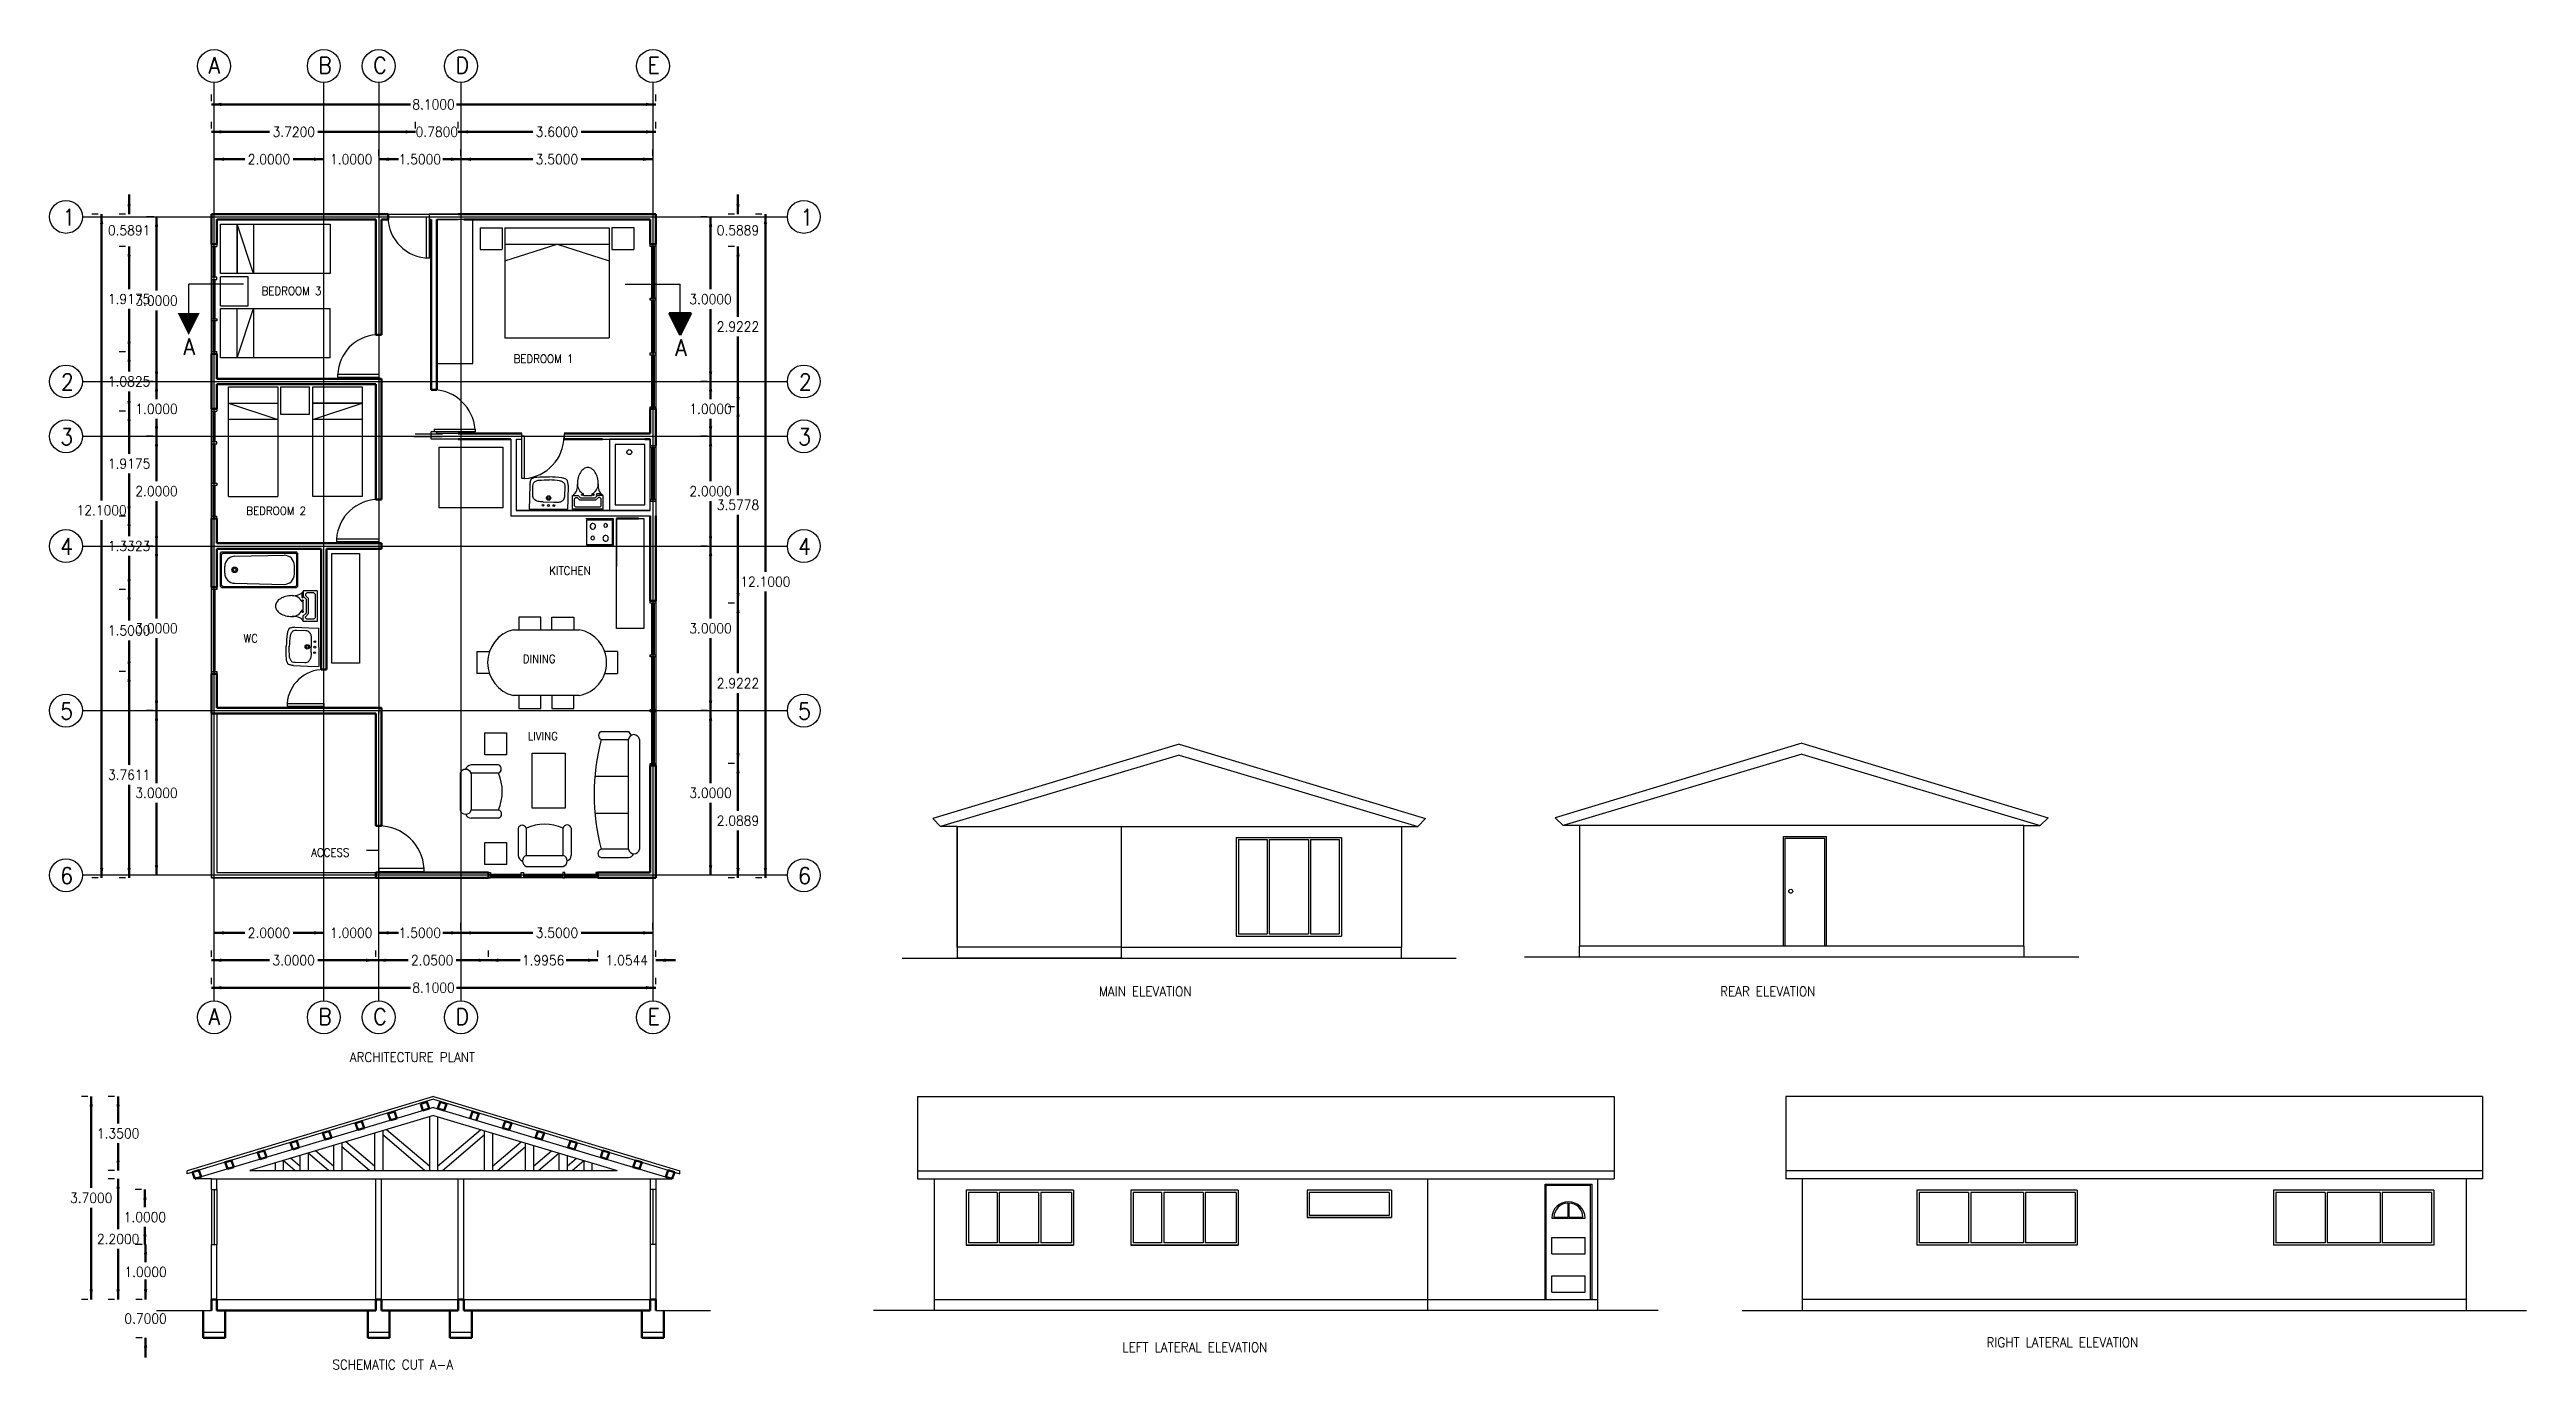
# Model space of a CAD drawing. Header units: inches. Extents: x 12.5 to 57.6, y 1.9 to 26.
import ezdxf

# ---------------------------------------------------------------- set-up
doc = ezdxf.new("R2010")
doc.units = ezdxf.units.IN
doc.header["$MEASUREMENT"] = 0
doc.layers.get('0').update_dxf_attribs({"linetype": 'CONTINUOUS'})
for name, color, linetype in [('1', 2, 'CONTINUOUS'), ('2', 72, 'CONTINUOUS'), ('3', 30, 'CONTINUOUS'), ('4', 202, 'CONTINUOUS'), ('5', 133, 'CONTINUOUS'), ('6', 253, 'CONTINUOUS'), ('7', 142, 'CONTINUOUS')]:
    doc.layers.add(name, color=color, linetype=linetype)
doc.layers.add('WALLS', color=6, linetype='CONTINUOUS', lineweight=50)
doc.styles.get("Standard").update_dxf_attribs({"font": 'STANDARD'})
doc.dimstyles.get("Standard").update_dxf_attribs({"dimtxt": 0.18, "dimasz": 0.18, "dimexe": 0.18, "dimexo": 0.0625, "dimgap": 0.09, "dimtad": 0, "dimtih": 1, "dimtoh": 1, "dimdec": 4, "dimzin": 0, "dimdsep": 46, "dimtxsty": 'STANDARD', "dimcen": 0.09, "dimadec": 0, "dimazin": 0, "dimtfac": 1, "dimtdec": 4, "dimtofl": 0, "dimtmove": 0, "dimatfit": 3, "dimfxl": 1, "dimtolj": 1, "dimtzin": 0, "dimarcsym": 0})

msp = doc.modelspace()

# ---------------------------------------------------------------- texts
for s, height, p in [('A', 0.3, (14.90064, 20.38587)), ('A', 0.3, (23.86384, 20.36667)), ('MAIN ELEVATION', 0.175, (31.58814, 8.69598)), ('REAR ELEVATION', 0.175, (42.91268, 8.69598))]:
    msp.add_text(s, height=height).set_placement(p)
at = {"layer": '5', "linetype": 'CONTINUOUS'}
for s, p in [('A', (15.35836, 25.51512)), ('B', (17.35836, 25.51512)), ('C', (18.35836, 25.51512)), ('D', (19.85836, 25.51512)), ('E', (23.35836, 25.51512)), ('1', (12.69499, 22.74293)), ('1', (26.14499, 22.74293)), ('2', (12.66724, 19.74293)), ('2', (26.11724, 19.74293)), ('3', (12.65337, 18.74293)), ('3', (26.10337, 18.74293)), ('4', (12.65337, 16.74293)), ('4', (26.10337, 16.74293)), ('5', (12.65337, 13.74293)), ('5', (26.10337, 13.74293)), ('6', (12.65337, 10.74293)), ('6', (26.10337, 10.74293)), ('A', (15.35836, 8.17565)), ('B', (17.35836, 8.17565)), ('C', (18.35836, 8.17565)), ('D', (19.85836, 8.17565)), ('E', (23.35836, 8.17565))]:
    msp.add_text(s, height=0.3, dxfattribs=at).set_placement(p)
at = {"layer": '7'}
for s, height, p in [('BEDROOM 3', 0.15, (16.32391, 21.47728)), ('BEDROOM 1', 0.15, (20.91775, 20.2404)), ('BEDROOM 2', 0.15, (16.04504, 17.46924)), ('KITCHEN', 0.15, (21.56699, 16.37903)), ('WC', 0.15, (15.99343, 15.14401)), ('DINING', 0.15, (21.08487, 14.77014)), ('LIVING', 0.15, (21.17506, 13.36162)), ('ACCESS', 0.15, (17.22655, 11.23974)), ('ARCHITECTURE PLANT', 0.175, (17.93091, 7.49836)), ('LEFT LATERAL ELEVATION', 0.175, (32.01374, 2.21128)), ('RIGHT LATERAL ELEVATION', 0.175, (47.76825, 2.29942)), ('SCHEMATIC CUT A-A', 0.175, (17.61404, 1.8935))]:
    msp.add_text(s, height=height, dxfattribs=at).set_placement(p)

# ---------------------------------------------------------------- blocks, each defined once
blk = doc.blocks.new('*D1')
at = {"layer": '1', "color": 0, "linetype": 'ByBlock', "lineweight": -2}
for p, q in [((14.358, 22.902), (14.228, 22.902)), ((14.345, 19.902), (14.228, 19.902))]:
    blk.add_line(p, q, dxfattribs=at)
for points in [[(14.408, 22.902), (14.438, 22.722), (14.378, 22.722)], [(14.408, 19.902), (14.378, 20.082), (14.438, 20.082)]]:
    blk.add_solid(points, dxfattribs=at)
at = {"layer": 'WALLS'}
for p, q in [((14.408, 22.902), (14.408, 21.557)), ((14.408, 21.197), (14.408, 19.902))]:
    blk.add_line(p, q, dxfattribs=at)
at = {"layer": '1', "color": 0, "linetype": 'CONTINUOUS', "lineweight": -2, "insert": (14.408, 21.377), "char_height": 0.18, "width": 0.7, "attachment_point": 5}
blk.add_mtext('3.0000', dxfattribs=at)
blk = doc.blocks.new('*D2')
at = {"layer": '1', "color": 0, "linetype": 'ByBlock', "lineweight": -2}
for p, q in [((14.345, 18.902), (14.228, 18.902)), ((14.345, 16.902), (14.228, 16.902))]:
    blk.add_line(p, q, dxfattribs=at)
for points in [[(14.408, 18.902), (14.438, 18.722), (14.378, 18.722)], [(14.408, 16.902), (14.378, 17.082), (14.438, 17.082)]]:
    blk.add_solid(points, dxfattribs=at)
at = {"layer": 'WALLS'}
for p, q in [((14.408, 18.902), (14.408, 18.082)), ((14.408, 17.722), (14.408, 16.902))]:
    blk.add_line(p, q, dxfattribs=at)
at = {"layer": '1', "color": 0, "linetype": 'CONTINUOUS', "lineweight": -2, "insert": (14.408, 17.902), "char_height": 0.18, "width": 0.7, "attachment_point": 5}
blk.add_mtext('2.0000', dxfattribs=at)
blk = doc.blocks.new('*D3')
at = {"layer": '1', "color": 0, "linetype": 'ByBlock', "lineweight": -2}
for p, q in [((14.345, 19.902), (14.228, 19.902)), ((14.345, 18.902), (14.228, 18.902))]:
    blk.add_line(p, q, dxfattribs=at)
for points in [[(14.408, 19.902), (14.438, 19.722), (14.378, 19.722)], [(14.408, 18.902), (14.378, 19.082), (14.438, 19.082)]]:
    blk.add_solid(points, dxfattribs=at)
at = {"layer": 'WALLS'}
for p, q in [((14.408, 19.902), (14.408, 19.582)), ((14.408, 19.222), (14.408, 18.902))]:
    blk.add_line(p, q, dxfattribs=at)
at = {"layer": '1', "color": 0, "linetype": 'CONTINUOUS', "lineweight": -2, "insert": (14.408, 19.402), "char_height": 0.18, "width": 0.66, "attachment_point": 5}
blk.add_mtext('1.0000', dxfattribs=at)
blk = doc.blocks.new('*D4')
at = {"layer": '1', "color": 0, "linetype": 'ByBlock', "lineweight": -2}
for p, q in [((14.345, 16.902), (14.228, 16.902)), ((14.345, 13.902), (14.228, 13.902))]:
    blk.add_line(p, q, dxfattribs=at)
for points in [[(14.408, 16.902), (14.438, 16.722), (14.378, 16.722)], [(14.408, 13.902), (14.378, 14.082), (14.438, 14.082)]]:
    blk.add_solid(points, dxfattribs=at)
at = {"layer": 'WALLS'}
for p, q in [((14.408, 16.902), (14.408, 15.582)), ((14.408, 15.222), (14.408, 13.902))]:
    blk.add_line(p, q, dxfattribs=at)
at = {"layer": '1', "color": 0, "linetype": 'CONTINUOUS', "lineweight": -2, "insert": (14.408, 15.402), "char_height": 0.18, "width": 0.7, "attachment_point": 5}
blk.add_mtext('3.0000', dxfattribs=at)
blk = doc.blocks.new('*D5')
at = {"layer": '1', "color": 0, "linetype": 'ByBlock', "lineweight": -2}
for p, q in [((14.345, 13.902), (14.228, 13.902)), ((14.345, 10.902), (14.228, 10.902))]:
    blk.add_line(p, q, dxfattribs=at)
for points in [[(14.408, 13.902), (14.438, 13.722), (14.378, 13.722)], [(14.408, 10.902), (14.378, 11.082), (14.438, 11.082)]]:
    blk.add_solid(points, dxfattribs=at)
at = {"layer": 'WALLS'}
for p, q in [((14.408, 13.902), (14.408, 12.582)), ((14.408, 12.222), (14.408, 10.902))]:
    blk.add_line(p, q, dxfattribs=at)
at = {"layer": '1', "color": 0, "linetype": 'CONTINUOUS', "lineweight": -2, "insert": (14.408, 12.402), "char_height": 0.18, "width": 0.7, "attachment_point": 5}
blk.add_mtext('3.0000', dxfattribs=at)
blk = doc.blocks.new('*D6')
at = {"layer": '1', "color": 0, "linetype": 'ByBlock', "lineweight": -2}
for p, q in [((13.845, 22.363), (13.728, 22.363)), ((13.845, 20.445), (13.728, 20.445))]:
    blk.add_line(p, q, dxfattribs=at)
for points in [[(13.908, 22.363), (13.938, 22.183), (13.878, 22.183)], [(13.908, 20.445), (13.878, 20.625), (13.938, 20.625)]]:
    blk.add_solid(points, dxfattribs=at)
at = {"layer": 'WALLS'}
for p, q in [((13.908, 22.363), (13.908, 21.584)), ((13.908, 21.224), (13.908, 20.445))]:
    blk.add_line(p, q, dxfattribs=at)
at = {"layer": '1', "color": 0, "linetype": 'CONTINUOUS', "lineweight": -2, "insert": (13.908, 21.404), "char_height": 0.18, "width": 0.62, "attachment_point": 5}
blk.add_mtext('1.9175', dxfattribs=at)
blk = doc.blocks.new('*D7')
at = {"layer": '1', "color": 0, "linetype": 'ByBlock', "lineweight": -2}
for p, q in [((13.845, 20.445), (13.728, 20.445)), ((13.845, 19.363), (13.728, 19.363))]:
    blk.add_line(p, q, dxfattribs=at)
for points in [[(13.908, 20.445), (13.938, 20.265), (13.878, 20.265)], [(13.908, 19.363), (13.878, 19.543), (13.938, 19.543)]]:
    blk.add_solid(points, dxfattribs=at)
at = {"layer": 'WALLS'}
for p, q in [((13.908, 20.445), (13.908, 20.082)), ((13.908, 19.722), (13.908, 19.363))]:
    blk.add_line(p, q, dxfattribs=at)
at = {"layer": '1', "color": 0, "linetype": 'CONTINUOUS', "lineweight": -2, "insert": (13.908, 19.902), "char_height": 0.18, "width": 0.66, "attachment_point": 5}
blk.add_mtext('1.0825', dxfattribs=at)
blk = doc.blocks.new('*D8')
at = {"layer": '1', "color": 0, "linetype": 'ByBlock', "lineweight": -2}
for p, q in [((13.845, 19.363), (13.728, 19.363)), ((13.845, 17.445), (13.728, 17.445))]:
    blk.add_line(p, q, dxfattribs=at)
for points in [[(13.908, 19.363), (13.938, 19.183), (13.878, 19.183)], [(13.908, 17.445), (13.878, 17.625), (13.938, 17.625)]]:
    blk.add_solid(points, dxfattribs=at)
at = {"layer": 'WALLS'}
for p, q in [((13.908, 19.363), (13.908, 18.584)), ((13.908, 18.224), (13.908, 17.445))]:
    blk.add_line(p, q, dxfattribs=at)
at = {"layer": '1', "color": 0, "linetype": 'CONTINUOUS', "lineweight": -2, "insert": (13.908, 18.404), "char_height": 0.18, "width": 0.62, "attachment_point": 5}
blk.add_mtext('1.9175', dxfattribs=at)
blk = doc.blocks.new('*D9')
at = {"layer": '1', "color": 0, "linetype": 'ByBlock', "lineweight": -2}
for p, q in [((13.845, 17.445), (13.728, 17.445)), ((13.845, 16.113), (13.728, 16.113))]:
    blk.add_line(p, q, dxfattribs=at)
for points in [[(13.908, 17.445), (13.938, 17.265), (13.878, 17.265)], [(13.908, 16.113), (13.878, 16.293), (13.938, 16.293)]]:
    blk.add_solid(points, dxfattribs=at)
at = {"layer": 'WALLS'}
for p, q in [((13.908, 17.445), (13.908, 17.082)), ((13.908, 16.722), (13.908, 16.113))]:
    blk.add_line(p, q, dxfattribs=at)
at = {"layer": '1', "color": 0, "linetype": 'CONTINUOUS', "lineweight": -2, "insert": (13.908, 16.902), "char_height": 0.18, "width": 0.66, "attachment_point": 5}
blk.add_mtext('1.3323', dxfattribs=at)
blk = doc.blocks.new('*D10')
at = {"layer": '1', "color": 0, "linetype": 'ByBlock', "lineweight": -2}
for p, q in [((13.845, 16.113), (13.728, 16.113)), ((13.845, 14.613), (13.728, 14.613))]:
    blk.add_line(p, q, dxfattribs=at)
for points in [[(13.908, 16.113), (13.938, 15.933), (13.878, 15.933)], [(13.908, 14.613), (13.878, 14.793), (13.938, 14.793)]]:
    blk.add_solid(points, dxfattribs=at)
at = {"layer": 'WALLS'}
for p, q in [((13.908, 16.113), (13.908, 15.543)), ((13.908, 15.183), (13.908, 14.613))]:
    blk.add_line(p, q, dxfattribs=at)
at = {"layer": '1', "color": 0, "linetype": 'CONTINUOUS', "lineweight": -2, "insert": (13.908, 15.363), "char_height": 0.18, "width": 0.66, "attachment_point": 5}
blk.add_mtext('1.5000', dxfattribs=at)
blk = doc.blocks.new('*D11')
at = {"layer": '1', "color": 0, "linetype": 'ByBlock', "lineweight": -2}
for p, q in [((13.845, 14.613), (13.728, 14.613)), ((13.845, 10.852), (13.728, 10.852))]:
    blk.add_line(p, q, dxfattribs=at)
for points in [[(13.908, 14.613), (13.938, 14.433), (13.878, 14.433)], [(13.908, 10.852), (13.878, 11.032), (13.938, 11.032)]]:
    blk.add_solid(points, dxfattribs=at)
at = {"layer": 'WALLS'}
for p, q in [((13.908, 14.613), (13.908, 12.912)), ((13.908, 12.552), (13.908, 10.852))]:
    blk.add_line(p, q, dxfattribs=at)
at = {"layer": '1', "color": 0, "linetype": 'CONTINUOUS', "lineweight": -2, "insert": (13.908, 12.732), "char_height": 0.18, "width": 0.62, "attachment_point": 5}
blk.add_mtext('3.7611', dxfattribs=at)
blk = doc.blocks.new('*D12')
at = {"layer": '1', "color": 0, "linetype": 'ByBlock', "lineweight": -2}
for p, q in [((13.345, 22.952), (13.228, 22.952)), ((13.345, 10.852), (13.228, 10.852))]:
    blk.add_line(p, q, dxfattribs=at)
for points in [[(13.408, 22.952), (13.438, 22.772), (13.378, 22.772)], [(13.408, 10.852), (13.378, 11.032), (13.438, 11.032)]]:
    blk.add_solid(points, dxfattribs=at)
at = {"layer": 'WALLS'}
for p, q in [((13.408, 22.952), (13.408, 17.732)), ((13.408, 17.372), (13.408, 10.852))]:
    blk.add_line(p, q, dxfattribs=at)
at = {"layer": '1', "color": 0, "linetype": 'CONTINUOUS', "lineweight": -2, "insert": (13.408, 17.552), "char_height": 0.18, "width": 0.76, "attachment_point": 5}
blk.add_mtext('12.1000', dxfattribs=at)
blk = doc.blocks.new('*D13')
at = {"layer": '1', "color": 0, "linetype": 'ByBlock', "lineweight": -2}
for p, q in [((13.845, 22.952), (13.728, 22.952)), ((13.845, 22.363), (13.728, 22.363))]:
    blk.add_line(p, q, dxfattribs=at)
for points in [[(13.908, 22.952), (13.878, 23.132), (13.938, 23.132)], [(13.908, 22.363), (13.938, 22.183), (13.878, 22.183)]]:
    blk.add_solid(points, dxfattribs=at)
at = {"layer": 'WALLS'}
for p, q in [((13.908, 23.312), (13.908, 22.952)), ((13.908, 22.003), (13.908, 22.363))]:
    blk.add_line(p, q, dxfattribs=at)
at = {"layer": '1', "color": 0, "linetype": 'CONTINUOUS', "lineweight": -2, "insert": (13.908, 22.657), "char_height": 0.18, "width": 0.66, "attachment_point": 5}
blk.add_mtext('0.5891', dxfattribs=at)
blk = doc.blocks.new('*D14')
at = {"layer": '1', "color": 0, "linetype": 'ByBlock', "lineweight": -2}
for p, q in [((17.458, 9.914), (17.458, 10.032)), ((18.458, 9.914), (18.458, 10.032))]:
    blk.add_line(p, q, dxfattribs=at)
for points in [[(17.458, 9.852), (17.278, 9.822), (17.278, 9.882)], [(18.458, 9.852), (18.638, 9.882), (18.638, 9.822)]]:
    blk.add_solid(points, dxfattribs=at)
at = {"layer": 'WALLS'}
for p, q in [((17.098, 9.852), (17.458, 9.852)), ((18.818, 9.852), (18.458, 9.852))]:
    blk.add_line(p, q, dxfattribs=at)
at = {"layer": '1', "color": 0, "linetype": 'CONTINUOUS', "lineweight": -2, "insert": (17.958, 9.852), "char_height": 0.18, "width": 0.66, "attachment_point": 5}
blk.add_mtext('1.0000', dxfattribs=at)
blk = doc.blocks.new('*D15')
at = {"layer": '1', "color": 0, "linetype": 'ByBlock', "lineweight": -2}
for p, q in [((18.458, 9.914), (18.458, 10.032)), ((19.958, 9.914), (19.958, 10.032))]:
    blk.add_line(p, q, dxfattribs=at)
for points in [[(18.458, 9.852), (18.638, 9.882), (18.638, 9.822)], [(19.958, 9.852), (19.778, 9.822), (19.778, 9.882)]]:
    blk.add_solid(points, dxfattribs=at)
at = {"layer": 'WALLS'}
for p, q in [((18.458, 9.852), (18.788, 9.852)), ((19.628, 9.852), (19.958, 9.852))]:
    blk.add_line(p, q, dxfattribs=at)
at = {"layer": '1', "color": 0, "linetype": 'CONTINUOUS', "lineweight": -2, "insert": (19.208, 9.852), "char_height": 0.18, "width": 0.66, "attachment_point": 5}
blk.add_mtext('1.5000', dxfattribs=at)
blk = doc.blocks.new('*D16')
at = {"layer": '1', "color": 0, "linetype": 'ByBlock', "lineweight": -2}
for p, q in [((19.958, 9.914), (19.958, 10.032)), ((23.458, 9.914), (23.458, 10.032))]:
    blk.add_line(p, q, dxfattribs=at)
for points in [[(19.958, 9.852), (20.138, 9.882), (20.138, 9.822)], [(23.458, 9.852), (23.278, 9.822), (23.278, 9.882)]]:
    blk.add_solid(points, dxfattribs=at)
at = {"layer": 'WALLS'}
for p, q in [((19.958, 9.852), (21.268, 9.852)), ((22.148, 9.852), (23.458, 9.852))]:
    blk.add_line(p, q, dxfattribs=at)
at = {"layer": '1', "color": 0, "linetype": 'CONTINUOUS', "lineweight": -2, "insert": (21.708, 9.852), "char_height": 0.18, "width": 0.7, "attachment_point": 5}
blk.add_mtext('3.5000', dxfattribs=at)
blk = doc.blocks.new('*D17')
at = {"layer": '1', "color": 0, "linetype": 'ByBlock', "lineweight": -2}
for p, q in [((15.458, 9.914), (15.458, 10.032)), ((17.458, 9.914), (17.458, 10.032))]:
    blk.add_line(p, q, dxfattribs=at)
for points in [[(15.458, 9.852), (15.638, 9.882), (15.638, 9.822)], [(17.458, 9.852), (17.278, 9.822), (17.278, 9.882)]]:
    blk.add_solid(points, dxfattribs=at)
at = {"layer": 'WALLS'}
for p, q in [((16.018, 9.852), (15.458, 9.852)), ((17.458, 9.852), (16.898, 9.852))]:
    blk.add_line(p, q, dxfattribs=at)
at = {"layer": '1', "color": 0, "linetype": 'CONTINUOUS', "lineweight": -2, "insert": (16.458, 9.852), "char_height": 0.18, "width": 0.7, "attachment_point": 5}
blk.add_mtext('2.0000', dxfattribs=at)
blk = doc.blocks.new('*D18')
at = {"layer": '1', "color": 0, "linetype": 'ByBlock', "lineweight": -2}
for p, q in [((15.408, 9.414), (15.408, 9.532)), ((18.408, 9.414), (18.408, 9.532))]:
    blk.add_line(p, q, dxfattribs=at)
for points in [[(15.408, 9.352), (15.588, 9.382), (15.588, 9.322)], [(18.408, 9.352), (18.228, 9.322), (18.228, 9.382)]]:
    blk.add_solid(points, dxfattribs=at)
at = {"layer": 'WALLS'}
for p, q in [((15.408, 9.352), (16.468, 9.352)), ((17.348, 9.352), (18.408, 9.352))]:
    blk.add_line(p, q, dxfattribs=at)
at = {"layer": '1', "color": 0, "linetype": 'CONTINUOUS', "lineweight": -2, "insert": (16.908, 9.352), "char_height": 0.18, "width": 0.7, "attachment_point": 5}
blk.add_mtext('3.0000', dxfattribs=at)
blk = doc.blocks.new('*D19')
at = {"layer": '1', "color": 0, "linetype": 'ByBlock', "lineweight": -2}
for p, q in [((18.408, 9.414), (18.408, 9.532)), ((20.458, 9.414), (20.458, 9.532))]:
    blk.add_line(p, q, dxfattribs=at)
for points in [[(18.408, 9.352), (18.588, 9.382), (18.588, 9.322)], [(20.458, 9.352), (20.278, 9.322), (20.278, 9.382)]]:
    blk.add_solid(points, dxfattribs=at)
at = {"layer": 'WALLS'}
for p, q in [((18.408, 9.352), (18.993, 9.352)), ((19.873, 9.352), (20.458, 9.352))]:
    blk.add_line(p, q, dxfattribs=at)
at = {"layer": '1', "color": 0, "linetype": 'CONTINUOUS', "lineweight": -2, "insert": (19.433, 9.352), "char_height": 0.18, "width": 0.7, "attachment_point": 5}
blk.add_mtext('2.0500', dxfattribs=at)
blk = doc.blocks.new('*D20')
at = {"layer": '1', "color": 0, "linetype": 'ByBlock', "lineweight": -2}
for p, q in [((22.453, 9.414), (22.453, 9.532)), ((23.508, 9.414), (23.508, 9.532))]:
    blk.add_line(p, q, dxfattribs=at)
for points in [[(22.453, 9.352), (22.273, 9.322), (22.273, 9.382)], [(23.508, 9.352), (23.688, 9.382), (23.688, 9.322)]]:
    blk.add_solid(points, dxfattribs=at)
at = {"layer": 'WALLS'}
for p, q in [((22.093, 9.352), (22.453, 9.352)), ((23.868, 9.352), (23.508, 9.352))]:
    blk.add_line(p, q, dxfattribs=at)
at = {"layer": '1', "color": 0, "linetype": 'CONTINUOUS', "lineweight": -2, "insert": (22.981, 9.352), "char_height": 0.18, "width": 0.7, "attachment_point": 5}
blk.add_mtext('1.0544', dxfattribs=at)
blk = doc.blocks.new('*D21')
at = {"layer": '1', "color": 0, "linetype": 'ByBlock', "lineweight": -2}
for p, q in [((20.458, 9.414), (20.458, 9.532)), ((22.453, 9.414), (22.453, 9.532))]:
    blk.add_line(p, q, dxfattribs=at)
for points in [[(20.458, 9.352), (20.638, 9.382), (20.638, 9.322)], [(22.453, 9.352), (22.273, 9.322), (22.273, 9.382)]]:
    blk.add_solid(points, dxfattribs=at)
at = {"layer": 'WALLS'}
for p, q in [((20.458, 9.352), (21.036, 9.352)), ((21.876, 9.352), (22.453, 9.352))]:
    blk.add_line(p, q, dxfattribs=at)
at = {"layer": '1', "color": 0, "linetype": 'CONTINUOUS', "lineweight": -2, "insert": (21.456, 9.352), "char_height": 0.18, "width": 0.66, "attachment_point": 5}
blk.add_mtext('1.9956', dxfattribs=at)
blk = doc.blocks.new('*D22')
at = {"layer": '1', "color": 0, "linetype": 'ByBlock', "lineweight": -2}
for p, q in [((15.408, 8.914), (15.408, 9.032)), ((23.508, 8.914), (23.508, 9.032))]:
    blk.add_line(p, q, dxfattribs=at)
for points in [[(15.408, 8.852), (15.588, 8.882), (15.588, 8.822)], [(23.508, 8.852), (23.328, 8.822), (23.328, 8.882)]]:
    blk.add_solid(points, dxfattribs=at)
at = {"layer": 'WALLS'}
for p, q in [((15.408, 8.852), (19.038, 8.852)), ((19.878, 8.852), (23.508, 8.852))]:
    blk.add_line(p, q, dxfattribs=at)
at = {"layer": '1', "color": 0, "linetype": 'CONTINUOUS', "lineweight": -2, "insert": (19.458, 8.852), "char_height": 0.18, "width": 0.66, "attachment_point": 5}
blk.add_mtext('8.1000', dxfattribs=at)
blk = doc.blocks.new('*D23')
at = {"layer": '1', "color": 0, "linetype": 'ByBlock', "lineweight": -2}
for p, q in [((24.445, 13.902), (24.328, 13.902)), ((24.445, 10.902), (24.328, 10.902))]:
    blk.add_line(p, q, dxfattribs=at)
for points in [[(24.508, 13.902), (24.538, 13.722), (24.478, 13.722)], [(24.508, 10.902), (24.478, 11.082), (24.538, 11.082)]]:
    blk.add_solid(points, dxfattribs=at)
at = {"layer": 'WALLS'}
for p, q in [((24.508, 12.582), (24.508, 13.902)), ((24.508, 10.902), (24.508, 12.222))]:
    blk.add_line(p, q, dxfattribs=at)
at = {"layer": '1', "color": 0, "linetype": 'CONTINUOUS', "lineweight": -2, "insert": (24.508, 12.402), "char_height": 0.18, "width": 0.7, "attachment_point": 5}
blk.add_mtext('3.0000', dxfattribs=at)
blk = doc.blocks.new('*D24')
at = {"layer": '1', "color": 0, "linetype": 'ByBlock', "lineweight": -2}
for p, q in [((24.445, 16.902), (24.328, 16.902)), ((24.445, 13.902), (24.328, 13.902))]:
    blk.add_line(p, q, dxfattribs=at)
for points in [[(24.508, 16.902), (24.538, 16.722), (24.478, 16.722)], [(24.508, 13.902), (24.478, 14.082), (24.538, 14.082)]]:
    blk.add_solid(points, dxfattribs=at)
at = {"layer": 'WALLS'}
for p, q in [((24.508, 16.902), (24.508, 15.582)), ((24.508, 15.222), (24.508, 13.902))]:
    blk.add_line(p, q, dxfattribs=at)
at = {"layer": '1', "color": 0, "linetype": 'CONTINUOUS', "lineweight": -2, "insert": (24.508, 15.402), "char_height": 0.18, "width": 0.7, "attachment_point": 5}
blk.add_mtext('3.0000', dxfattribs=at)
blk = doc.blocks.new('*D25')
at = {"layer": '1', "color": 0, "linetype": 'ByBlock', "lineweight": -2}
for p, q in [((24.445, 18.902), (24.328, 18.902)), ((24.445, 16.902), (24.328, 16.902))]:
    blk.add_line(p, q, dxfattribs=at)
for points in [[(24.508, 18.902), (24.538, 18.722), (24.478, 18.722)], [(24.508, 16.902), (24.478, 17.082), (24.538, 17.082)]]:
    blk.add_solid(points, dxfattribs=at)
at = {"layer": 'WALLS'}
for p, q in [((24.508, 18.902), (24.508, 18.082)), ((24.508, 17.722), (24.508, 16.902))]:
    blk.add_line(p, q, dxfattribs=at)
at = {"layer": '1', "color": 0, "linetype": 'CONTINUOUS', "lineweight": -2, "insert": (24.508, 17.902), "char_height": 0.18, "width": 0.7, "attachment_point": 5}
blk.add_mtext('2.0000', dxfattribs=at)
blk = doc.blocks.new('*D26')
at = {"layer": '1', "color": 0, "linetype": 'ByBlock', "lineweight": -2}
for p, q in [((24.445, 19.902), (24.328, 19.902)), ((24.445, 18.902), (24.328, 18.902))]:
    blk.add_line(p, q, dxfattribs=at)
for points in [[(24.508, 19.902), (24.538, 19.722), (24.478, 19.722)], [(24.508, 18.902), (24.478, 19.082), (24.538, 19.082)]]:
    blk.add_solid(points, dxfattribs=at)
at = {"layer": 'WALLS'}
for p, q in [((24.508, 19.582), (24.508, 19.902)), ((24.508, 18.902), (24.508, 19.222))]:
    blk.add_line(p, q, dxfattribs=at)
at = {"layer": '1', "color": 0, "linetype": 'CONTINUOUS', "lineweight": -2, "insert": (24.508, 19.402), "char_height": 0.18, "width": 0.66, "attachment_point": 5}
blk.add_mtext('1.0000', dxfattribs=at)
blk = doc.blocks.new('*D27')
at = {"layer": '1', "color": 0, "linetype": 'ByBlock', "lineweight": -2}
for p, q in [((24.445, 22.902), (24.328, 22.902)), ((24.445, 19.902), (24.328, 19.902))]:
    blk.add_line(p, q, dxfattribs=at)
for points in [[(24.508, 22.902), (24.538, 22.722), (24.478, 22.722)], [(24.508, 19.902), (24.478, 20.082), (24.538, 20.082)]]:
    blk.add_solid(points, dxfattribs=at)
at = {"layer": 'WALLS'}
for p, q in [((24.508, 21.582), (24.508, 22.902)), ((24.508, 19.902), (24.508, 21.222))]:
    blk.add_line(p, q, dxfattribs=at)
at = {"layer": '1', "color": 0, "linetype": 'CONTINUOUS', "lineweight": -2, "insert": (24.508, 21.402), "char_height": 0.18, "width": 0.7, "attachment_point": 5}
blk.add_mtext('3.0000', dxfattribs=at)
blk = doc.blocks.new('*D28')
at = {"layer": '1', "color": 0, "linetype": 'ByBlock', "lineweight": -2}
for p, q in [((24.945, 12.941), (24.828, 12.941)), ((24.945, 10.852), (24.828, 10.852))]:
    blk.add_line(p, q, dxfattribs=at)
for points in [[(25.008, 12.941), (25.038, 12.761), (24.978, 12.761)], [(25.008, 10.852), (24.978, 11.032), (25.038, 11.032)]]:
    blk.add_solid(points, dxfattribs=at)
at = {"layer": 'WALLS'}
for p, q in [((25.008, 12.941), (25.008, 12.076)), ((25.008, 11.716), (25.008, 10.852))]:
    blk.add_line(p, q, dxfattribs=at)
at = {"layer": '1', "color": 0, "linetype": 'CONTINUOUS', "lineweight": -2, "insert": (25.008, 11.896), "char_height": 0.18, "width": 0.7, "attachment_point": 5}
blk.add_mtext('2.0889', dxfattribs=at)
blk = doc.blocks.new('*D29')
at = {"layer": '1', "color": 0, "linetype": 'ByBlock', "lineweight": -2}
for p, q in [((24.945, 15.863), (24.828, 15.863)), ((24.945, 12.941), (24.828, 12.941))]:
    blk.add_line(p, q, dxfattribs=at)
for points in [[(25.008, 15.863), (25.038, 15.683), (24.978, 15.683)], [(25.008, 12.941), (24.978, 13.121), (25.038, 13.121)]]:
    blk.add_solid(points, dxfattribs=at)
at = {"layer": 'WALLS'}
for p, q in [((25.008, 15.863), (25.008, 14.582)), ((25.008, 14.222), (25.008, 12.941))]:
    blk.add_line(p, q, dxfattribs=at)
at = {"layer": '1', "color": 0, "linetype": 'CONTINUOUS', "lineweight": -2, "insert": (25.008, 14.402), "char_height": 0.18, "width": 0.7, "attachment_point": 5}
blk.add_mtext('2.9222', dxfattribs=at)
blk = doc.blocks.new('*D30')
at = {"layer": '1', "color": 0, "linetype": 'ByBlock', "lineweight": -2}
for p, q in [((24.945, 19.441), (24.828, 19.441)), ((24.945, 15.863), (24.828, 15.863))]:
    blk.add_line(p, q, dxfattribs=at)
for points in [[(25.008, 19.441), (25.038, 19.261), (24.978, 19.261)], [(25.008, 15.863), (24.978, 16.043), (25.038, 16.043)]]:
    blk.add_solid(points, dxfattribs=at)
at = {"layer": 'WALLS'}
for p, q in [((25.008, 17.832), (25.008, 19.441)), ((25.008, 15.863), (25.008, 17.472))]:
    blk.add_line(p, q, dxfattribs=at)
at = {"layer": '1', "color": 0, "linetype": 'CONTINUOUS', "lineweight": -2, "insert": (25.008, 17.652), "char_height": 0.18, "width": 0.7, "attachment_point": 5}
blk.add_mtext('3.5778', dxfattribs=at)
blk = doc.blocks.new('*D31')
at = {"layer": '1', "color": 0, "linetype": 'ByBlock', "lineweight": -2}
for p, q in [((24.945, 22.363), (24.828, 22.363)), ((24.945, 19.441), (24.828, 19.441))]:
    blk.add_line(p, q, dxfattribs=at)
for points in [[(25.008, 22.363), (25.038, 22.183), (24.978, 22.183)], [(25.008, 19.441), (24.978, 19.621), (25.038, 19.621)]]:
    blk.add_solid(points, dxfattribs=at)
at = {"layer": 'WALLS'}
for p, q in [((25.008, 21.082), (25.008, 22.363)), ((25.008, 19.441), (25.008, 20.722))]:
    blk.add_line(p, q, dxfattribs=at)
at = {"layer": '1', "color": 0, "linetype": 'CONTINUOUS', "lineweight": -2, "insert": (25.008, 20.902), "char_height": 0.18, "width": 0.7, "attachment_point": 5}
blk.add_mtext('2.9222', dxfattribs=at)
blk = doc.blocks.new('*D32')
at = {"layer": '1', "color": 0, "linetype": 'ByBlock', "lineweight": -2}
for p, q in [((24.945, 22.952), (24.828, 22.952)), ((24.945, 22.363), (24.828, 22.363))]:
    blk.add_line(p, q, dxfattribs=at)
for points in [[(25.008, 22.952), (24.978, 23.132), (25.038, 23.132)], [(25.008, 22.363), (25.038, 22.183), (24.978, 22.183)]]:
    blk.add_solid(points, dxfattribs=at)
at = {"layer": 'WALLS'}
for p, q in [((25.008, 23.312), (25.008, 22.952)), ((25.008, 22.003), (25.008, 22.363))]:
    blk.add_line(p, q, dxfattribs=at)
at = {"layer": '1', "color": 0, "linetype": 'CONTINUOUS', "lineweight": -2, "insert": (25.008, 22.657), "char_height": 0.18, "width": 0.7, "attachment_point": 5}
blk.add_mtext('0.5889', dxfattribs=at)
blk = doc.blocks.new('*D33')
at = {"layer": '1', "color": 0, "linetype": 'ByBlock', "lineweight": -2}
for p, q in [((25.445, 22.952), (25.328, 22.952)), ((25.445, 10.852), (25.328, 10.852))]:
    blk.add_line(p, q, dxfattribs=at)
for points in [[(25.508, 22.952), (25.538, 22.772), (25.478, 22.772)], [(25.508, 10.852), (25.478, 11.032), (25.538, 11.032)]]:
    blk.add_solid(points, dxfattribs=at)
at = {"layer": 'WALLS'}
for p, q in [((25.508, 22.952), (25.508, 16.432)), ((25.508, 16.072), (25.508, 10.852))]:
    blk.add_line(p, q, dxfattribs=at)
at = {"layer": '1', "color": 0, "linetype": 'CONTINUOUS', "lineweight": -2, "insert": (25.508, 16.252), "char_height": 0.18, "width": 0.76, "attachment_point": 5}
blk.add_mtext('12.1000', dxfattribs=at)
blk = doc.blocks.new('*D34')
at = {"layer": '1', "color": 0, "linetype": 'ByBlock', "lineweight": -2}
for p, q in [((15.458, 24.014), (15.458, 24.132)), ((17.458, 24.014), (17.458, 24.132))]:
    blk.add_line(p, q, dxfattribs=at)
for points in [[(15.458, 23.952), (15.638, 23.982), (15.638, 23.922)], [(17.458, 23.952), (17.278, 23.922), (17.278, 23.982)]]:
    blk.add_solid(points, dxfattribs=at)
at = {"layer": 'WALLS'}
for p, q in [((15.458, 23.952), (16.018, 23.952)), ((16.898, 23.952), (17.458, 23.952))]:
    blk.add_line(p, q, dxfattribs=at)
at = {"layer": '1', "color": 0, "linetype": 'CONTINUOUS', "lineweight": -2, "insert": (16.458, 23.952), "char_height": 0.18, "width": 0.7, "attachment_point": 5}
blk.add_mtext('2.0000', dxfattribs=at)
blk = doc.blocks.new('*D35')
at = {"layer": '1', "color": 0, "linetype": 'ByBlock', "lineweight": -2}
for p, q in [((17.458, 24.014), (17.458, 24.132)), ((18.458, 24.014), (18.458, 24.132))]:
    blk.add_line(p, q, dxfattribs=at)
for points in [[(17.458, 23.952), (17.278, 23.922), (17.278, 23.982)], [(18.458, 23.952), (18.638, 23.982), (18.638, 23.922)]]:
    blk.add_solid(points, dxfattribs=at)
at = {"layer": 'WALLS'}
for p, q in [((17.098, 23.952), (17.458, 23.952)), ((18.818, 23.952), (18.458, 23.952))]:
    blk.add_line(p, q, dxfattribs=at)
at = {"layer": '1', "color": 0, "linetype": 'CONTINUOUS', "lineweight": -2, "insert": (17.958, 23.952), "char_height": 0.18, "width": 0.66, "attachment_point": 5}
blk.add_mtext('1.0000', dxfattribs=at)
blk = doc.blocks.new('*D36')
at = {"layer": '1', "color": 0, "linetype": 'ByBlock', "lineweight": -2}
for p, q in [((18.458, 24.014), (18.458, 24.132)), ((19.958, 24.014), (19.958, 24.132))]:
    blk.add_line(p, q, dxfattribs=at)
for points in [[(18.458, 23.952), (18.638, 23.982), (18.638, 23.922)], [(19.958, 23.952), (19.778, 23.922), (19.778, 23.982)]]:
    blk.add_solid(points, dxfattribs=at)
at = {"layer": 'WALLS'}
for p, q in [((18.458, 23.952), (18.788, 23.952)), ((19.628, 23.952), (19.958, 23.952))]:
    blk.add_line(p, q, dxfattribs=at)
at = {"layer": '1', "color": 0, "linetype": 'CONTINUOUS', "lineweight": -2, "insert": (19.208, 23.952), "char_height": 0.18, "width": 0.66, "attachment_point": 5}
blk.add_mtext('1.5000', dxfattribs=at)
blk = doc.blocks.new('*D37')
at = {"layer": '1', "color": 0, "linetype": 'ByBlock', "lineweight": -2}
for p, q in [((19.958, 24.014), (19.958, 24.132)), ((23.458, 24.014), (23.458, 24.132))]:
    blk.add_line(p, q, dxfattribs=at)
for points in [[(19.958, 23.952), (20.138, 23.982), (20.138, 23.922)], [(23.458, 23.952), (23.278, 23.922), (23.278, 23.982)]]:
    blk.add_solid(points, dxfattribs=at)
at = {"layer": 'WALLS'}
for p, q in [((19.958, 23.952), (21.268, 23.952)), ((22.148, 23.952), (23.458, 23.952))]:
    blk.add_line(p, q, dxfattribs=at)
at = {"layer": '1', "color": 0, "linetype": 'CONTINUOUS', "lineweight": -2, "insert": (21.708, 23.952), "char_height": 0.18, "width": 0.7, "attachment_point": 5}
blk.add_mtext('3.5000', dxfattribs=at)
blk = doc.blocks.new('*D38')
at = {"layer": '1', "color": 0, "linetype": 'ByBlock', "lineweight": -2}
for p, q in [((15.408, 24.514), (15.408, 24.632)), ((19.128, 24.514), (19.128, 24.632))]:
    blk.add_line(p, q, dxfattribs=at)
for points in [[(15.408, 24.452), (15.588, 24.482), (15.588, 24.422)], [(19.128, 24.452), (18.948, 24.422), (18.948, 24.482)]]:
    blk.add_solid(points, dxfattribs=at)
at = {"layer": 'WALLS'}
for p, q in [((15.408, 24.452), (16.47, 24.452)), ((17.35, 24.452), (19.128, 24.452))]:
    blk.add_line(p, q, dxfattribs=at)
at = {"layer": '1', "color": 0, "linetype": 'CONTINUOUS', "lineweight": -2, "insert": (16.91, 24.452), "char_height": 0.18, "width": 0.7, "attachment_point": 5}
blk.add_mtext('3.7200', dxfattribs=at)
blk = doc.blocks.new('*D39')
at = {"layer": '1', "color": 0, "linetype": 'ByBlock', "lineweight": -2}
for p, q in [((19.908, 24.514), (19.908, 24.632)), ((23.508, 24.514), (23.508, 24.632))]:
    blk.add_line(p, q, dxfattribs=at)
for points in [[(19.908, 24.452), (20.088, 24.482), (20.088, 24.422)], [(23.508, 24.452), (23.328, 24.422), (23.328, 24.482)]]:
    blk.add_solid(points, dxfattribs=at)
at = {"layer": 'WALLS'}
for p, q in [((19.908, 24.452), (21.268, 24.452)), ((22.148, 24.452), (23.508, 24.452))]:
    blk.add_line(p, q, dxfattribs=at)
at = {"layer": '1', "color": 0, "linetype": 'CONTINUOUS', "lineweight": -2, "insert": (21.708, 24.452), "char_height": 0.18, "width": 0.7, "attachment_point": 5}
blk.add_mtext('3.6000', dxfattribs=at)
blk = doc.blocks.new('*D40')
at = {"layer": '1', "color": 0, "linetype": 'ByBlock', "lineweight": -2}
for p, q in [((19.128, 24.514), (19.128, 24.632)), ((19.908, 24.514), (19.908, 24.632))]:
    blk.add_line(p, q, dxfattribs=at)
for points in [[(19.128, 24.452), (18.948, 24.422), (18.948, 24.482)], [(19.908, 24.452), (20.088, 24.482), (20.088, 24.422)]]:
    blk.add_solid(points, dxfattribs=at)
at = {"layer": 'WALLS'}
for p, q in [((18.768, 24.452), (19.128, 24.452)), ((20.268, 24.452), (19.908, 24.452))]:
    blk.add_line(p, q, dxfattribs=at)
at = {"layer": '1', "color": 0, "linetype": 'CONTINUOUS', "lineweight": -2, "insert": (19.518, 24.452), "char_height": 0.18, "width": 0.7, "attachment_point": 5}
blk.add_mtext('0.7800', dxfattribs=at)
blk = doc.blocks.new('*D41')
at = {"layer": '1', "color": 0, "linetype": 'ByBlock', "lineweight": -2}
for p, q in [((15.408, 25.014), (15.408, 25.132)), ((23.508, 25.014), (23.508, 25.132))]:
    blk.add_line(p, q, dxfattribs=at)
for points in [[(15.408, 24.952), (15.588, 24.982), (15.588, 24.922)], [(23.508, 24.952), (23.328, 24.922), (23.328, 24.982)]]:
    blk.add_solid(points, dxfattribs=at)
at = {"layer": 'WALLS'}
for p, q in [((15.408, 24.952), (19.038, 24.952)), ((19.878, 24.952), (23.508, 24.952))]:
    blk.add_line(p, q, dxfattribs=at)
at = {"layer": '1', "color": 0, "linetype": 'CONTINUOUS', "lineweight": -2, "insert": (19.458, 24.952), "char_height": 0.18, "width": 0.66, "attachment_point": 5}
blk.add_mtext('8.1000', dxfattribs=at)
blk = doc.blocks.new('*D42')
at = {"layer": '1', "color": 0, "linetype": 'ByBlock', "lineweight": -2}
for p, q in [((14.147, 3.171), (14.029, 3.171)), ((14.147, 2.471), (14.029, 2.471))]:
    blk.add_line(p, q, dxfattribs=at)
for points in [[(14.209, 3.171), (14.179, 3.351), (14.239, 3.351)], [(14.209, 2.471), (14.239, 2.291), (14.179, 2.291)]]:
    blk.add_solid(points, dxfattribs=at)
at = {"layer": 'WALLS'}
for p, q in [((14.209, 3.531), (14.209, 3.171)), ((14.209, 2.111), (14.209, 2.471))]:
    blk.add_line(p, q, dxfattribs=at)
at = {"layer": '1', "color": 0, "linetype": 'CONTINUOUS', "lineweight": -2, "insert": (14.209, 2.821), "char_height": 0.18, "width": 0.7, "attachment_point": 5}
blk.add_mtext('0.7000', dxfattribs=at)
blk = doc.blocks.new('*D43')
at = {"layer": '1', "color": 0, "linetype": 'ByBlock', "lineweight": -2}
for p, q in [((14.147, 4.171), (14.029, 4.171)), ((14.147, 3.171), (14.029, 3.171))]:
    blk.add_line(p, q, dxfattribs=at)
for points in [[(14.209, 4.171), (14.239, 3.991), (14.179, 3.991)], [(14.209, 3.171), (14.179, 3.351), (14.239, 3.351)]]:
    blk.add_solid(points, dxfattribs=at)
at = {"layer": 'WALLS'}
for p, q in [((14.209, 4.171), (14.209, 3.851)), ((14.209, 3.491), (14.209, 3.171))]:
    blk.add_line(p, q, dxfattribs=at)
at = {"layer": '1', "color": 0, "linetype": 'CONTINUOUS', "lineweight": -2, "insert": (14.209, 3.671), "char_height": 0.18, "width": 0.66, "attachment_point": 5}
blk.add_mtext('1.0000', dxfattribs=at)
blk = doc.blocks.new('*D44')
at = {"layer": '1', "color": 0, "linetype": 'ByBlock', "lineweight": -2}
for p, q in [((14.134, 5.171), (14.017, 5.171)), ((14.134, 4.171), (14.017, 4.171))]:
    blk.add_line(p, q, dxfattribs=at)
for points in [[(14.197, 5.171), (14.227, 4.991), (14.167, 4.991)], [(14.197, 4.171), (14.167, 4.351), (14.227, 4.351)]]:
    blk.add_solid(points, dxfattribs=at)
at = {"layer": 'WALLS'}
for p, q in [((14.197, 5.171), (14.197, 4.851)), ((14.197, 4.491), (14.197, 4.171))]:
    blk.add_line(p, q, dxfattribs=at)
at = {"layer": '1', "color": 0, "linetype": 'CONTINUOUS', "lineweight": -2, "insert": (14.197, 4.671), "char_height": 0.18, "width": 0.66, "attachment_point": 5}
blk.add_mtext('1.0000', dxfattribs=at)
blk = doc.blocks.new('*D45')
at = {"layer": '1', "color": 0, "linetype": 'ByBlock', "lineweight": -2}
for p, q in [((13.156, 6.871), (13.038, 6.871)), ((13.156, 3.171), (13.038, 3.171))]:
    blk.add_line(p, q, dxfattribs=at)
for points in [[(13.218, 6.871), (13.248, 6.691), (13.188, 6.691)], [(13.218, 3.171), (13.188, 3.351), (13.248, 3.351)]]:
    blk.add_solid(points, dxfattribs=at)
at = {"layer": 'WALLS'}
for p, q in [((13.218, 6.871), (13.218, 5.201)), ((13.218, 4.841), (13.218, 3.171))]:
    blk.add_line(p, q, dxfattribs=at)
at = {"layer": '1', "color": 0, "linetype": 'CONTINUOUS', "lineweight": -2, "insert": (13.218, 5.021), "char_height": 0.18, "width": 0.7, "attachment_point": 5}
blk.add_mtext('3.7000', dxfattribs=at)
blk = doc.blocks.new('*D46')
at = {"layer": '1', "color": 0, "linetype": 'ByBlock', "lineweight": -2}
for p, q in [((13.645, 5.371), (13.528, 5.371)), ((13.645, 3.171), (13.528, 3.171))]:
    blk.add_line(p, q, dxfattribs=at)
for points in [[(13.708, 5.371), (13.738, 5.191), (13.678, 5.191)], [(13.708, 3.171), (13.678, 3.351), (13.738, 3.351)]]:
    blk.add_solid(points, dxfattribs=at)
at = {"layer": 'WALLS'}
for p, q in [((13.708, 5.371), (13.708, 4.451)), ((13.708, 4.091), (13.708, 3.171))]:
    blk.add_line(p, q, dxfattribs=at)
at = {"layer": '1', "color": 0, "linetype": 'CONTINUOUS', "lineweight": -2, "insert": (13.708, 4.271), "char_height": 0.18, "width": 0.7, "attachment_point": 5}
blk.add_mtext('2.2000', dxfattribs=at)
blk = doc.blocks.new('*D47')
at = {"layer": '1', "color": 0, "linetype": 'ByBlock', "lineweight": -2}
for p, q in [((13.645, 6.871), (13.528, 6.871)), ((13.645, 5.521), (13.528, 5.521))]:
    blk.add_line(p, q, dxfattribs=at)
for points in [[(13.708, 6.871), (13.738, 6.691), (13.678, 6.691)], [(13.708, 5.521), (13.678, 5.701), (13.738, 5.701)]]:
    blk.add_solid(points, dxfattribs=at)
at = {"layer": 'WALLS'}
for p, q in [((13.708, 6.871), (13.708, 6.376)), ((13.708, 6.016), (13.708, 5.521))]:
    blk.add_line(p, q, dxfattribs=at)
at = {"layer": '1', "color": 0, "linetype": 'CONTINUOUS', "lineweight": -2, "insert": (13.708, 6.196), "char_height": 0.18, "width": 0.66, "attachment_point": 5}
blk.add_mtext('1.3500', dxfattribs=at)

# ---------------------------------------------------------------- dimensions: what is measured, and where the dimension line sits
at = {"layer": '1'}
for base, p1, p2, picture, middle in [((23.50792, 24.95192), (15.40792, 24.95192), (23.50792, 24.95192), '*D41', (19.45792, 24.95192)), ((19.12792, 24.45192), (15.40792, 24.45192), (19.12792, 24.45192), '*D38', (16.90958, 24.45192)), ((19.90792, 24.45192), (19.12792, 24.45192), (19.90792, 24.45192), '*D40', (19.51792, 24.45192)), ((23.50792, 24.45192), (19.90792, 24.45192), (23.50792, 24.45192), '*D39', (21.70792, 24.45192)), ((17.45792, 23.95192), (15.45792, 23.95192), (17.45792, 23.95192), '*D34', (16.45792, 23.95192)), ((18.45792, 23.95192), (17.45792, 23.95192), (18.45792, 23.95192), '*D35', (17.95792, 23.95192)), ((19.95792, 23.95192), (18.45792, 23.95192), (19.95792, 23.95192), '*D36', (19.20792, 23.95192)), ((23.45792, 23.95192), (19.95792, 23.95192), (23.45792, 23.95192), '*D37', (21.70792, 23.95192)), ((15.45792, 9.85192), (17.45792, 9.85192), (15.45792, 9.85192), '*D17', (16.45792, 9.85192)), ((18.45792, 9.85192), (17.45792, 9.85192), (18.45792, 9.85192), '*D14', (17.95792, 9.85192)), ((19.95792, 9.85192), (18.45792, 9.85192), (19.95792, 9.85192), '*D15', (19.20792, 9.85192)), ((23.45792, 9.85192), (19.95792, 9.85192), (23.45792, 9.85192), '*D16', (21.70792, 9.85192)), ((18.40792, 9.35192), (15.40792, 9.35192), (18.40792, 9.35192), '*D18', (16.90792, 9.35192)), ((20.45792, 9.35192), (18.40792, 9.35192), (20.45792, 9.35192), '*D19', (19.43292, 9.35192)), ((22.45348, 9.35192), (20.45792, 9.35192), (22.45348, 9.35192), '*D21', (21.4557, 9.35192)), ((23.50792, 9.35192), (22.45348, 9.35192), (23.50792, 9.35192), '*D20', (22.9807, 9.35192)), ((23.50792, 8.85192), (15.40792, 8.85192), (23.50792, 8.85192), '*D22', (19.45792, 8.85192))]:
    dim = msp.add_linear_dim(base=base, p1=p1, p2=p2, dimstyle='Standard', dxfattribs=at)
    dim.commit()
    dim.dimension.update_dxf_attribs({"geometry": picture, "text_midpoint": middle})
for base, p1, p2, picture, middle in [((13.90792, 22.95192), (13.90792, 22.36279), (13.90792, 22.95192), '*D13', (13.90792, 22.65735)), ((25.00792, 22.363), (25.00792, 22.95192), (25.00792, 22.363), '*D32', (25.00792, 22.65746)), ((13.40792, 10.85192), (13.40792, 22.95192), (13.40792, 10.85192), '*D12', (13.40792, 17.55192)), ((14.40773, 19.90192), (14.42023, 22.90192), (14.40792, 19.90192), '*D1', (14.40773, 21.37692)), ((24.50792, 22.90192), (24.50792, 19.90192), (24.50792, 22.90192), '*D27', (24.50792, 21.40192)), ((25.50792, 10.85192), (25.50792, 22.95192), (25.50792, 10.85192), '*D33', (25.50792, 16.25192)), ((13.90792, 20.44527), (13.90792, 22.36279), (13.90792, 20.44527), '*D6', (13.90792, 21.40403)), ((25.00792, 22.363), (25.00792, 19.44083), (25.00792, 22.363), '*D31', (25.00792, 20.90192)), ((13.90792, 19.36279), (13.90792, 20.44527), (13.90792, 19.36279), '*D7', (13.90792, 19.90192)), ((14.40773, 18.90192), (14.40773, 19.90192), (14.40773, 18.90192), '*D3', (14.40773, 19.40192)), ((24.50792, 19.90192), (24.50792, 18.90192), (24.50792, 19.90192), '*D26', (24.50792, 19.40192)), ((25.00792, 19.44083), (25.00792, 15.863), (25.00792, 19.44083), '*D30', (25.00792, 17.65192)), ((13.90792, 17.44527), (13.90792, 19.36279), (13.90792, 17.44527), '*D8', (13.90792, 18.40403)), ((14.40773, 16.90192), (14.40773, 18.90192), (14.40773, 16.90192), '*D2', (14.40773, 17.90192)), ((24.50792, 16.90192), (24.50792, 18.90192), (24.50792, 16.90192), '*D25', (24.50792, 17.90192)), ((13.90792, 16.113), (13.90792, 17.44527), (13.90792, 16.113), '*D9', (13.90792, 16.90192)), ((14.40773, 13.90192), (14.40773, 16.90192), (14.40773, 13.90192), '*D4', (14.40773, 15.40192)), ((24.50792, 13.90192), (24.50792, 16.90192), (24.50792, 13.90192), '*D24', (24.50792, 15.40192)), ((13.90792, 14.613), (13.90792, 16.113), (13.90792, 14.613), '*D10', (13.90792, 15.363)), ((25.00792, 12.94083), (25.00792, 15.863), (25.00792, 12.94083), '*D29', (25.00792, 14.40192)), ((13.90792, 10.85192), (13.90792, 14.613), (13.90792, 10.85192), '*D11', (13.90792, 12.73246)), ((14.40773, 10.90192), (14.40773, 13.90192), (14.40773, 10.90192), '*D5', (14.40773, 12.40192)), ((24.50792, 13.90192), (24.50792, 10.90192), (24.50792, 13.90192), '*D23', (24.50792, 12.40192)), ((25.00792, 10.85192), (25.00792, 12.94083), (25.00792, 10.85192), '*D28', (25.00792, 11.89637)), ((13.21835, 3.17065), (13.21835, 6.87065), (13.21835, 3.17065), '*D45', (13.21835, 5.02065)), ((13.70792, 5.52065), (13.70792, 6.87065), (13.70792, 5.52065), '*D47', (13.70792, 6.19565)), ((13.70792, 3.17065), (13.70792, 5.37065), (13.70792, 3.17065), '*D46', (13.70792, 4.27065)), ((14.1967, 4.17065), (14.1967, 5.17065), (14.1967, 4.17065), '*D44', (14.1967, 4.67065)), ((14.2092, 3.17065), (14.2092, 4.17065), (14.2092, 3.17065), '*D43', (14.2092, 3.67065)), ((14.2092, 3.17065), (14.2092, 2.47065), (14.2092, 3.17065), '*D42', (14.2092, 2.82065))]:
    dim = msp.add_linear_dim(base=base, p1=p1, p2=p2, angle=90, dimstyle='Standard', dxfattribs=at)
    dim.commit()
    dim.dimension.update_dxf_attribs({"geometry": picture, "text_midpoint": middle})

# ---------------------------------------------------------------- hatches: boundary and pattern name
for points in [[(15.19436, 21.14801), (14.99436, 21.14801), (14.79436, 21.14801), (14.99436, 20.74801)], [(23.95315, 20.74801), (24.15315, 21.14801), (23.95315, 21.14801), (23.75315, 21.14801)]]:
    msp.add_hatch(color=256).paths.add_polyline_path(points, flags=0)
h = msp.add_hatch()
h.set_pattern_fill('PLAST,_O', color=256, scale=0.02, style=0)
h.set_pattern_definition([])
h.paths.add_polyline_path([(37.10159, 9.59158), (37.10159, 11.79158), (32.00159, 11.79158), (32.00159, 9.59158)], flags=0)
h.paths.add_polyline_path([(34.09051, 11.59158), (36.00803, 11.59158), (36.00803, 9.79158), (34.09051, 9.79158)], flags=0)
h.paths.add_polyline_path([(34.13051, 11.55158), (34.65159, 11.55158), (34.65159, 9.83158), (34.13051, 9.83158)], flags=0)
h.paths.add_polyline_path([(34.69051, 11.55158), (35.40803, 11.55158), (35.40803, 9.83158), (34.69051, 9.83158)], flags=0)
h.paths.add_polyline_path([(35.44716, 11.55158), (35.96803, 11.55158), (35.96803, 9.83158), (35.44716, 9.83158)], flags=0)
h = msp.add_hatch()
h.set_pattern_fill('PLAST,_O', color=256, scale=0.02, style=0)
h.set_pattern_definition([])
h.paths.add_polyline_path([(37.58109, 3.17065), (37.58109, 5.37065), (28.58109, 5.37065), (28.58109, 3.17065)], flags=0)
h.paths.add_polyline_path([(35.38109, 4.66133), (35.38109, 5.16133), (36.92, 5.16133), (36.92, 4.66133)], flags=0)
h.paths.add_polyline_path([(35.42, 4.70133), (35.42, 5.12133), (36.88, 5.12133), (36.88, 4.70133)], flags=0)
h.paths.add_polyline_path([(34.12665, 4.16133), (32.17021, 4.16133), (32.17021, 5.16133), (34.12665, 5.16133)], flags=0)
h.paths.add_polyline_path([(34.08774, 4.20133), (33.52665, 4.20133), (33.52665, 5.12133), (34.08774, 5.12133)], flags=0)
h.paths.add_polyline_path([(33.48774, 4.20133), (32.77109, 4.20133), (32.77109, 5.12133), (33.48774, 5.12133)], flags=0)
h.paths.add_polyline_path([(32.73109, 4.20133), (32.21021, 4.20133), (32.21021, 5.12133), (32.73109, 5.12133)], flags=0)
h.paths.add_polyline_path([(31.12665, 4.16133), (29.17021, 4.16133), (29.17021, 5.16133), (31.12665, 5.16133)], flags=0)
h.paths.add_polyline_path([(31.08774, 4.20133), (30.52665, 4.20133), (30.52665, 5.12133), (31.08774, 5.12133)], flags=0)
h.paths.add_polyline_path([(30.48774, 4.20133), (29.77109, 4.20133), (29.77109, 5.12133), (30.48774, 5.12133)], flags=0)
h.paths.add_polyline_path([(29.73109, 4.20133), (29.21021, 4.20133), (29.21021, 5.12133), (29.73109, 5.12133)], flags=0)
h = msp.add_hatch()
h.set_pattern_fill('PLAST,_O', color=256, scale=0.02, style=0)
h.set_pattern_definition([])
h.paths.add_polyline_path([(56.51062, 3.17065), (56.51062, 5.37065), (44.41062, 5.37065), (44.41062, 3.17065)], flags=0)
h.paths.add_polyline_path([(49.42171, 4.16133), (46.49954, 4.16133), (46.49954, 5.16133), (49.42171, 5.16133)], flags=0)
h.paths.add_polyline_path([(49.38171, 4.20133), (48.48008, 4.20133), (48.48008, 5.12133), (49.38171, 5.12133)], flags=0)
h.paths.add_polyline_path([(52.99954, 4.16133), (52.99954, 5.16133), (55.92171, 5.16133), (55.92171, 4.16133)], flags=0)
h.paths.add_polyline_path([(53.03954, 4.20133), (53.03954, 5.12133), (53.94117, 5.12133), (53.94117, 4.20133)], flags=0)
h.paths.add_polyline_path([(48.44117, 4.20133), (47.48008, 4.20133), (47.48008, 5.12133), (48.44117, 5.12133)], flags=0)
h.paths.add_polyline_path([(53.98008, 4.20133), (53.98008, 5.12133), (54.94117, 5.12133), (54.94117, 4.20133)], flags=0)
h.paths.add_polyline_path([(47.44117, 4.20133), (46.53954, 4.20133), (46.53954, 5.12133), (47.44117, 5.12133)], flags=0)
h.paths.add_polyline_path([(54.98008, 4.20133), (54.98008, 5.12133), (55.88171, 5.12133), (55.88171, 4.20133)], flags=0)
at = {"layer": '5'}
h = msp.add_hatch(dxfattribs=at)
h.set_pattern_fill('ANGLE', color=256, scale=0.03, angle=45, style=0)
h.set_pattern_definition([])
h.paths.add_polyline_path([(15.50792, 10.95192), (17.45792, 10.95192), (17.45792, 13.85192), (15.50792, 13.85192)], flags=0)
h.paths.add_polyline_path([(17.18746, 11.19841), (18.12706, 11.19841), (18.12706, 11.43108), (17.18746, 11.43108)], flags=0)
h = msp.add_hatch(dxfattribs=at)
h.set_pattern_fill('ANGLE', color=256, scale=0.03, angle=45, style=0)
h.set_pattern_definition([])
h.paths.add_polyline_path([(17.45792, 10.95192), (18.40792, 10.95192), (18.45792, 10.95192), (18.45792, 11.80192), (18.40792, 11.80192), (18.40792, 13.85192), (17.45792, 13.85192)], flags=0)
h.paths.add_polyline_path([(17.18746, 11.19841), (18.12706, 11.19841), (18.12706, 11.43108), (17.18746, 11.43108)], flags=0)

# ---------------------------------------------------------------- linework, layer by layer
for p, q in [((33.05159, 13.29158), (28.56017, 11.933)), ((33.05159, 13.29158), (37.54301, 11.933)), ((44.39849, 13.30961), (39.90707, 11.95103)), ((44.39849, 13.10961), (40.04849, 11.80961)), ((44.39849, 13.30961), (48.88991, 11.95103)), ((44.39849, 13.10961), (48.74849, 11.80961)), ((33.05159, 13.09158), (28.70159, 11.79158)), ((33.05159, 13.09158), (37.40159, 11.79158)), ((28.70159, 11.79158), (28.56017, 11.933)), ((29.00159, 11.79158), (28.70159, 11.79158)), ((29.00159, 9.59158), (29.00159, 11.79158)), ((29.00159, 11.79158), (37.40159, 11.79158)), ((29.00159, 11.79158), (29.00159, 9.59158)), ((32.00159, 9.39158), (32.00159, 11.79158)), ((37.10159, 11.79158), (37.10159, 9.59158)), ((37.40159, 11.79158), (37.54301, 11.933)), ((40.04849, 11.80961), (39.90707, 11.95103)), ((48.44849, 11.80961), (40.04849, 11.80961)), ((40.34849, 11.80961), (40.34849, 9.60961)), ((48.44849, 9.60961), (48.44849, 11.80961)), ((48.44849, 11.80961), (48.74849, 11.80961)), ((48.74849, 11.80961), (48.88991, 11.95103)), ((34.09051, 11.59158), (34.09051, 9.79158)), ((34.09051, 11.59158), (36.00803, 11.59158)), ((34.13051, 11.55158), (34.65159, 11.55158)), ((34.13051, 11.55158), (34.13051, 9.83158)), ((34.65159, 11.55158), (34.65159, 9.83158)), ((34.69051, 11.55158), (34.69051, 9.83158)), ((34.69051, 11.55158), (35.40803, 11.55158)), ((35.40803, 11.55158), (35.40803, 9.83158)), ((35.44716, 11.55158), (35.44716, 9.83158)), ((35.44716, 11.55158), (35.96803, 11.55158)), ((35.96803, 11.55158), (35.96803, 9.83158)), ((36.00803, 11.59158), (36.00803, 9.79158)), ((44.06849, 9.60961), (44.06849, 11.60961)), ((44.06849, 11.60961), (44.84849, 11.60961)), ((44.09849, 9.60961), (44.09849, 11.57961)), ((44.09849, 11.57961), (44.81849, 11.57961)), ((44.81849, 9.60961), (44.81849, 11.57961)), ((44.84849, 9.60961), (44.84849, 11.60961)), ((29.00159, 9.59158), (29.00159, 9.39158)), ((29.12159, 9.59158), (29.00159, 9.59158)), ((32.00159, 9.59158), (29.12159, 9.59158)), ((32.00159, 9.59158), (37.10159, 9.59158)), ((34.09051, 9.79158), (36.00803, 9.79158)), ((34.13051, 9.83158), (34.65159, 9.83158)), ((34.69051, 9.83158), (35.40803, 9.83158)), ((35.44716, 9.83158), (35.96803, 9.83158)), ((37.10159, 9.39158), (37.10159, 9.59158)), ((48.44849, 9.60961), (40.34849, 9.60961)), ((40.34849, 9.40961), (40.34849, 9.60961)), ((48.44849, 9.60961), (48.44849, 9.40961)), ((29.12159, 9.39158), (29.00159, 9.39158)), ((32.00159, 9.39158), (29.12159, 9.39158)), ((32.00159, 9.39158), (37.10159, 9.39158)), ((48.44849, 9.40961), (40.34849, 9.40961)), ((28.28109, 6.87065), (40.98109, 6.87065)), ((28.28109, 6.87065), (28.28109, 5.37065)), ((40.98109, 6.87065), (40.98109, 5.37065)), ((56.81062, 6.87065), (44.11062, 6.87065)), ((44.11062, 6.87065), (44.11062, 5.37065)), ((56.81062, 6.87065), (56.81062, 5.37065)), ((28.28109, 5.51207), (40.98109, 5.51207)), ((56.81062, 5.51207), (44.11062, 5.51207)), ((28.28109, 5.37065), (40.98109, 5.37065)), ((28.58109, 5.37065), (28.58109, 2.97065)), ((29.17021, 5.16133), (29.17021, 4.16133)), ((31.12665, 5.16133), (29.17021, 5.16133)), ((29.21021, 5.12133), (29.21021, 4.20133)), ((29.73109, 5.12133), (29.21021, 5.12133)), ((29.73109, 5.12133), (29.73109, 4.20133)), ((29.77109, 5.12133), (29.77109, 4.20133)), ((30.48774, 5.12133), (29.77109, 5.12133)), ((30.48774, 5.12133), (30.48774, 4.20133)), ((30.52665, 5.12133), (30.52665, 4.20133)), ((31.08774, 5.12133), (30.52665, 5.12133)), ((31.08774, 5.12133), (31.08774, 4.20133)), ((31.12665, 5.16133), (31.12665, 4.16133)), ((34.12665, 5.16133), (32.17021, 5.16133)), ((32.17021, 5.16133), (32.17021, 4.16133)), ((32.21021, 5.12133), (32.21021, 4.20133)), ((32.73109, 5.12133), (32.21021, 5.12133)), ((32.73109, 5.12133), (32.73109, 4.20133)), ((32.77109, 5.12133), (32.77109, 4.20133)), ((33.48774, 5.12133), (32.77109, 5.12133)), ((33.48774, 5.12133), (33.48774, 4.20133)), ((33.52665, 5.12133), (33.52665, 4.20133)), ((34.08774, 5.12133), (33.52665, 5.12133)), ((34.08774, 5.12133), (34.08774, 4.20133)), ((34.12665, 5.16133), (34.12665, 4.16133)), ((35.38109, 5.16133), (35.38109, 4.66133)), ((36.92, 5.16133), (35.38109, 5.16133)), ((35.42, 5.12133), (35.42, 4.70133)), ((36.88, 5.12133), (35.42, 5.12133)), ((36.88, 5.12133), (36.88, 4.70133)), ((36.92, 5.16133), (36.92, 4.66133)), ((37.58109, 2.97065), (37.58109, 5.37065)), ((39.72109, 3.17065), (39.72109, 5.27065)), ((39.72109, 5.27065), (40.58109, 5.27065)), ((39.74109, 5.25065), (40.55109, 5.25065)), ((39.74109, 3.17065), (39.74109, 5.25065)), ((40.55109, 3.17065), (40.55109, 5.25065)), ((40.58109, 3.17065), (40.58109, 5.27065)), ((40.68109, 2.97065), (40.68109, 5.37065)), ((56.81062, 5.37065), (44.11062, 5.37065)), ((44.41062, 2.97065), (44.41062, 5.37065)), ((46.49954, 5.16133), (46.49954, 4.16133)), ((49.42171, 5.16133), (46.49954, 5.16133)), ((46.53954, 5.12133), (46.53954, 4.20133)), ((47.44117, 5.12133), (46.53954, 5.12133)), ((47.44117, 5.12133), (47.44117, 4.20133)), ((47.48008, 5.12133), (47.48008, 4.20133)), ((48.44117, 5.12133), (47.48008, 5.12133)), ((48.44117, 5.12133), (48.44117, 4.20133)), ((48.48008, 5.12133), (48.48008, 4.20133)), ((49.38171, 5.12133), (48.48008, 5.12133)), ((49.38171, 5.12133), (49.38171, 4.20133)), ((49.42171, 5.16133), (49.42171, 4.16133)), ((52.99954, 5.16133), (52.99954, 4.16133)), ((55.92171, 5.16133), (52.99954, 5.16133)), ((53.03954, 5.12133), (53.03954, 4.20133)), ((53.94117, 5.12133), (53.03954, 5.12133)), ((53.94117, 5.12133), (53.94117, 4.20133)), ((53.98008, 5.12133), (53.98008, 4.20133)), ((54.94117, 5.12133), (53.98008, 5.12133)), ((54.94117, 5.12133), (54.94117, 4.20133)), ((54.98008, 5.12133), (54.98008, 4.20133)), ((55.88171, 5.12133), (54.98008, 5.12133)), ((55.88171, 5.12133), (55.88171, 4.20133)), ((55.92171, 5.16133), (55.92171, 4.16133)), ((56.51062, 5.37065), (56.51062, 2.97065)), ((36.92, 4.66133), (35.38109, 4.66133)), ((35.38109, 4.66133), (36.92, 4.66133)), ((36.88, 4.70133), (35.42, 4.70133)), ((39.84109, 4.65065), (40.45109, 4.65065)), ((39.88109, 4.67065), (40.13609, 4.67065)), ((40.13609, 4.95065), (40.13609, 4.95051)), ((40.13609, 4.92654), (40.13609, 4.67065)), ((40.15609, 4.95065), (40.15609, 4.95051)), ((40.15609, 4.92654), (40.15609, 4.67065)), ((40.15609, 4.67065), (40.41109, 4.67065)), ((31.12665, 4.16133), (29.17021, 4.16133)), ((29.17021, 4.16133), (31.12665, 4.16133)), ((29.73109, 4.20133), (29.21021, 4.20133)), ((30.48774, 4.20133), (29.77109, 4.20133)), ((31.08774, 4.20133), (30.52665, 4.20133)), ((34.12665, 4.16133), (32.17021, 4.16133)), ((32.17021, 4.16133), (34.12665, 4.16133)), ((32.73109, 4.20133), (32.21021, 4.20133)), ((33.48774, 4.20133), (32.77109, 4.20133)), ((34.08774, 4.20133), (33.52665, 4.20133)), ((39.84109, 4.29883), (40.45109, 4.29883)), ((39.84109, 3.99883), (39.84109, 4.29883)), ((40.45109, 3.99883), (40.45109, 4.29883)), ((49.42171, 4.16133), (46.49954, 4.16133)), ((47.44117, 4.20133), (46.53954, 4.20133)), ((48.44117, 4.20133), (47.48008, 4.20133)), ((49.38171, 4.20133), (48.48008, 4.20133)), ((55.92171, 4.16133), (52.99954, 4.16133)), ((53.94117, 4.20133), (53.03954, 4.20133)), ((54.94117, 4.20133), (53.98008, 4.20133)), ((55.88171, 4.20133), (54.98008, 4.20133)), ((39.84109, 3.99883), (40.45109, 3.99883)), ((28.58109, 3.17065), (37.58109, 3.17065)), ((37.58109, 3.17065), (40.68109, 3.17065)), ((39.84109, 3.60063), (40.45109, 3.60063)), ((39.84109, 3.30063), (39.84109, 3.60063)), ((39.84109, 3.30063), (40.45109, 3.30063)), ((40.45109, 3.30063), (40.45109, 3.60063)), ((56.51062, 3.17065), (44.41062, 3.17065)), ((40.68109, 2.97065), (28.58109, 2.97065))]:
    msp.add_line(p, q)
for points in [[(15.40792, 22.95192), (23.50792, 22.95192), (23.50792, 10.85192), (15.40792, 10.85192), (15.40792, 22.95192)], [(18.62958, 22.85192), (18.62792, 22.85192), (18.62792, 22.95192)], [(19.37792, 22.95192), (20.00792, 22.95192)], [(19.90792, 22.95192), (19.90792, 22.95192), (19.37792, 22.95192), (19.37792, 22.85192), (19.41656, 22.85192)], [(19.41656, 22.85192), (19.37792, 22.85192)], [(20.00792, 22.85192), (19.51656, 22.85192)], [(19.51656, 22.85192), (19.90792, 22.85192)], [(15.99436, 21.6755), (14.99436, 21.6755)], [(14.99436, 21.14801), (14.99436, 21.6755)], [(22.95315, 21.6755), (23.95315, 21.6755)], [(23.95315, 21.14801), (23.95315, 21.6755)], [(19.41656, 19.75192), (19.51656, 19.75192)], [(19.51656, 19.74795), (19.51656, 19.75192)], [(19.51656, 18.98192), (19.41656, 18.98192)], [(19.90792, 18.85192), (19.41656, 18.85192), (19.41656, 18.98192)], [(19.90792, 18.95192), (19.51656, 18.95192), (19.51656, 18.98192)], [(20.40792, 18.95185), (20.40792, 18.95192)], [(20.86691, 18.85193), (20.86691, 17.45193)], [(20.96691, 18.85193), (21.06691, 18.85193), (21.06693, 18.9519)], [(20.96691, 18.85193), (20.96691, 17.55193), (23.40792, 17.55193)], [(21.83691, 18.95033), (21.83691, 18.85192)], [(21.83691, 18.85192), (23.40792, 18.85192)], [(23.40792, 18.95192), (23.30792, 18.95192)], [(23.30792, 18.95192), (23.40792, 18.95192)], [(23.30792, 18.85192), (23.40792, 18.85192), (23.40792, 18.73678)], [(23.50792, 18.95192), (23.50792, 18.73678)], [(23.40792, 17.55193), (23.40792, 17.71733), (23.50792, 17.71733)], [(23.50792, 17.71733), (23.50792, 17.25192)], [(20.86691, 17.55193), (20.86691, 17.45193), (23.40792, 17.45193)], [(20.96691, 17.55193), (20.96691, 17.55193), (23.40792, 17.55193)], [(23.40792, 17.55193), (20.96691, 17.55193)], [(23.40792, 17.45192), (23.40792, 17.45193)], [(18.23868, 11.35578), (18.45711, 11.35881)], [(49.44849, 9.40961), (39.34849, 9.40961)], [(14.40792, 2.97065), (15.40792, 2.97065)], [(15.50792, 2.97065), (18.40792, 2.97065)], [(18.50792, 2.97065), (19.90792, 2.97065)], [(20.00792, 2.97065), (23.40792, 2.97065)], [(23.50792, 2.97065), (24.50792, 2.97065)], [(41.78109, 2.97065), (27.48109, 2.97065)], [(43.31062, 2.97065), (57.61062, 2.97065)]]:
    msp.add_lwpolyline(points)
for points in [[(19.51656, 20.23207), (20.17509, 20.23207), (20.17509, 22.85192), (19.51656, 22.85192)], [(20.7213, 17.59755), (19.56218, 17.59755), (19.56218, 18.7063), (20.7213, 18.7063)], [(20.7213, 17.59755), (19.56218, 17.59755), (19.56218, 18.7063), (20.7213, 18.7063)], [(23.40792, 18.85192), (22.66677, 18.85192), (22.66677, 17.55193), (23.40792, 17.55193)], [(23.30837, 18.75237), (22.76631, 18.75237), (22.76631, 17.65148), (23.30837, 17.65148)]]:
    msp.add_lwpolyline(points, close=True)
for centre, radius in [((23.02687, 18.61423), 0.0455), ((44.19921, 10.61015), 0.03646)]:
    msp.add_circle(centre, radius)
for centre, radius, start, end in [((40.14609, 4.64563), 0.30504, 0.943087, 179.056913), ((40.14609, 4.66158), 0.26516, 92.161351, 178.03889), ((40.14609, 4.66158), 0.26516, 1.96111, 87.838649)]:
    msp.add_arc(centre, radius, start, end)
at = {"layer": '1'}
for p, q in [((19.32792, 22.15192), (19.32792, 22.90192)), ((19.32792, 22.90192), (19.37792, 22.90192)), ((19.37792, 22.90192), (19.37792, 22.15192)), ((15.40792, 22.40192), (15.40792, 22.36279)), ((15.40792, 22.40192), (15.50792, 22.40192)), ((15.40792, 22.36279), (15.50792, 22.36279)), ((15.43792, 21.80192), (15.43792, 22.36279)), ((15.47792, 21.80192), (15.47792, 22.36279)), ((15.50792, 22.40192), (15.50792, 22.36279)), ((19.37792, 22.15192), (19.32792, 22.15192)), ((23.43792, 22.40192), (23.47792, 22.40192)), ((23.43792, 21.42137), (23.43792, 22.363)), ((23.47792, 22.363), (23.47792, 21.42137)), ((15.43792, 21.38581), (15.43792, 21.76279)), ((15.47792, 21.38581), (15.47792, 21.76279)), ((15.43792, 21.04527), (15.43792, 21.38581)), ((15.47792, 21.04527), (15.47792, 21.38581)), ((23.43792, 20.42137), (23.43792, 21.38246)), ((23.47792, 21.38246), (23.47792, 20.42137)), ((15.43792, 20.44527), (15.43792, 21.00635)), ((15.47792, 20.44527), (15.47792, 21.00635)), ((15.40792, 20.40635), (15.40792, 20.44527)), ((15.40792, 20.44527), (15.50792, 20.44527)), ((15.40792, 20.40635), (15.50792, 20.40635)), ((15.50792, 20.40635), (15.50792, 20.44527)), ((23.43792, 19.44083), (23.43792, 20.38246)), ((23.47792, 20.38246), (23.47792, 19.44083)), ((17.70792, 20.03192), (18.45792, 20.03192)), ((17.70792, 20.03192), (17.70792, 19.98192)), ((17.70792, 19.98192), (18.45792, 19.98192)), ((18.45792, 20.03192), (18.45792, 19.98192)), ((19.41656, 19.75192), (19.51656, 19.75192)), ((15.40792, 19.40192), (15.40792, 19.36279)), ((15.50792, 19.40192), (15.40792, 19.40192)), ((15.40792, 19.36279), (15.50792, 19.36279)), ((15.43792, 18.80192), (15.43792, 19.36279)), ((15.47792, 18.80192), (15.47792, 19.36279)), ((15.50792, 19.40192), (15.50792, 19.36279)), ((19.46656, 19.03192), (19.51656, 19.03192)), ((19.46656, 19.03192), (20.21656, 19.03192)), ((19.46656, 19.03192), (19.46656, 18.98192)), ((20.21656, 18.98192), (19.46656, 18.98192)), ((20.21656, 19.03192), (20.21656, 18.98192)), ((23.47792, 19.40192), (23.43792, 19.40192)), ((15.43792, 18.38581), (15.43792, 18.76279)), ((15.47792, 18.38581), (15.47792, 18.76279)), ((21.06757, 18.13244), (21.06692, 18.90201)), ((21.11692, 18.90201), (21.06692, 18.90197)), ((21.11757, 18.13244), (21.11692, 18.90201)), ((23.43792, 17.75624), (23.43792, 18.69787)), ((23.47792, 18.69787), (23.47792, 17.75624)), ((15.43792, 18.04527), (15.43792, 18.38581)), ((15.47792, 18.04527), (15.47792, 18.38581)), ((21.11757, 18.13244), (21.06757, 18.13244)), ((15.43792, 17.44527), (15.43792, 18.00635)), ((15.47792, 17.44527), (15.47792, 18.00635)), ((23.40792, 17.75624), (23.40792, 17.71733)), ((23.50792, 17.75624), (23.50792, 17.71733)), ((15.40792, 17.40635), (15.40792, 17.44527)), ((15.40792, 17.44527), (15.50792, 17.44527)), ((15.40792, 17.40635), (15.50792, 17.40635)), ((15.50792, 17.40635), (15.50792, 17.44527)), ((17.68834, 17.03257), (18.45792, 17.03192)), ((17.68834, 17.03257), (17.68834, 16.98257)), ((17.68834, 16.98257), (18.45792, 16.98192)), ((18.45792, 17.03192), (18.45787, 16.98192)), ((15.43792, 16.113), (15.43792, 14.613)), ((15.47792, 16.113), (15.43792, 16.113)), ((15.47792, 14.613), (15.47792, 16.113)), ((23.43792, 14.92137), (23.43792, 15.863)), ((23.47792, 15.863), (23.47792, 14.92137)), ((23.40792, 14.92137), (23.40792, 14.88246)), ((23.50792, 14.92137), (23.50792, 14.88246)), ((15.43792, 14.613), (15.47792, 14.613)), ((23.43792, 13.92137), (23.43792, 14.88246)), ((23.47792, 14.88246), (23.47792, 13.92137)), ((16.78841, 14.03267), (16.78841, 13.98267)), ((16.78989, 14.0333), (17.45792, 14.03192)), ((17.45663, 14.03192), (17.45792, 13.98192)), ((16.78841, 13.98192), (17.45792, 13.98192)), ((23.40792, 13.92137), (23.40792, 13.88246)), ((23.43792, 12.94083), (23.43792, 13.88246)), ((23.47792, 13.88246), (23.47792, 12.94083)), ((23.50792, 13.92137), (23.50792, 13.88246)), ((19.2863, 11.02369), (18.45792, 11.02192)), ((18.45792, 11.02192), (18.45792, 10.97192)), ((18.45792, 10.97192), (19.28751, 10.97284)), ((19.28751, 10.97284), (19.28751, 11.02284)), ((20.45792, 10.95192), (20.45792, 10.85192)), ((20.45792, 10.95192), (20.49683, 10.95192)), ((20.45792, 10.85192), (20.49683, 10.85192)), ((20.49683, 10.95192), (20.49683, 10.85192)), ((20.49683, 10.92192), (21.05792, 10.92192)), ((20.49683, 10.88192), (21.05792, 10.88192)), ((21.09683, 10.92192), (21.43737, 10.92192)), ((21.09683, 10.88192), (21.43737, 10.88192)), ((21.43737, 10.92192), (21.81435, 10.92192)), ((21.43737, 10.88192), (21.81435, 10.88192)), ((21.85348, 10.92192), (22.41435, 10.92192)), ((21.85348, 10.88192), (22.41435, 10.88192)), ((22.41435, 10.95192), (22.41435, 10.85192)), ((22.45348, 10.95192), (22.41435, 10.95192)), ((22.45348, 10.85192), (22.41435, 10.85192)), ((22.45348, 10.95192), (22.45348, 10.85192)), ((19.45792, 6.67065), (15.22288, 5.40501)), ((19.45792, 6.52065), (16.11176, 5.52065)), ((19.45792, 6.67065), (23.80792, 5.37065)), ((19.45792, 6.52065), (22.80407, 5.52065)), ((16.11176, 5.52065), (22.80407, 5.52065)), ((15.40792, 5.37065), (15.10792, 5.37065)), ((15.40792, 5.37065), (23.80792, 5.37065)), ((15.40792, 5.17065), (15.40792, 5.37065)), ((15.40792, 5.17065), (15.50792, 5.17065)), ((15.50792, 5.17065), (15.50792, 5.37065)), ((18.40792, 3.17065), (18.40792, 5.37065)), ((18.50792, 3.17065), (18.50792, 5.37065)), ((19.90792, 3.17065), (19.90792, 5.37065)), ((20.00792, 3.17065), (20.00792, 5.37065)), ((23.40792, 5.37065), (23.40792, 5.17065)), ((23.50792, 5.17065), (23.40792, 5.17065)), ((23.50792, 5.37065), (23.50792, 5.17065)), ((15.40792, 3.17065), (15.40792, 4.17065)), ((15.40792, 4.17065), (15.50792, 4.17065)), ((15.50792, 3.17065), (15.50792, 4.17065)), ((23.50792, 4.17065), (23.40792, 4.17065)), ((23.40792, 4.17065), (23.40792, 3.17065)), ((23.50792, 4.17065), (23.50792, 3.17065)), ((15.50792, 3.17065), (18.40792, 3.17065)), ((18.50792, 3.17065), (19.90792, 3.17065)), ((20.00792, 3.17065), (23.40792, 3.17065)), ((15.25792, 2.57065), (15.65792, 2.57065)), ((18.25792, 2.57065), (18.65792, 2.57065)), ((19.75792, 2.57065), (20.15792, 2.57065)), ((23.25792, 2.57065), (23.65792, 2.57065))]:
    msp.add_line(p, q, dxfattribs=at)
for points in [[(23.40792, 22.363), (23.40792, 22.40192), (23.50792, 22.40192), (23.50792, 22.363)], [(15.40792, 21.80192), (15.40792, 21.76279), (15.50792, 21.76279), (15.50792, 21.80192)], [(23.40792, 21.38246), (23.40792, 21.42137), (23.50792, 21.42137), (23.50792, 21.38246)], [(15.40792, 21.00635), (15.40792, 21.04527), (15.50792, 21.04527), (15.50792, 21.00635)], [(23.40792, 20.38246), (23.40792, 20.42137), (23.50792, 20.42137), (23.50792, 20.38246)], [(23.40792, 19.40192), (23.40792, 19.44083), (23.50792, 19.44083), (23.50792, 19.40192)], [(15.40792, 18.80192), (15.40792, 18.76279), (15.50792, 18.76279), (15.50792, 18.80192)], [(23.50792, 18.73678), (23.50792, 18.69787), (23.40792, 18.69787), (23.40792, 18.73678)], [(15.40792, 18.00635), (15.40792, 18.04527), (15.50792, 18.04527), (15.50792, 18.00635)], [(23.50792, 17.75624), (23.50792, 17.71733), (23.40792, 17.71733), (23.40792, 17.75624)], [(15.40792, 16.113), (15.40792, 16.15192), (15.50792, 16.15192), (15.50792, 16.113)], [(23.50792, 15.90192), (23.50792, 15.863), (23.40792, 15.863), (23.40792, 15.90192)], [(23.50792, 14.92137), (23.50792, 14.88246), (23.40792, 14.88246), (23.40792, 14.92137)], [(15.40792, 14.57409), (15.40792, 14.613), (15.50792, 14.613), (15.50792, 14.57409)], [(23.50792, 13.92137), (23.50792, 13.88246), (23.40792, 13.88246), (23.40792, 13.92137)], [(23.50792, 12.94083), (23.50792, 12.90192), (23.40792, 12.90192), (23.40792, 12.94083)], [(21.05792, 10.95192), (21.09683, 10.95192), (21.09683, 10.85192), (21.05792, 10.85192)], [(21.85348, 10.95192), (21.81435, 10.95192), (21.81435, 10.85192), (21.85348, 10.85192)]]:
    msp.add_lwpolyline(points, close=True, dxfattribs=at)
at = {"layer": '1', "linetype": 'CONTINUOUS'}
for centre, radius, start, end in [((19.37792, 22.90192), 0.75, 180, 270), ((18.45975, 20.00856), 0.74517, 93.988611, 178.203494), ((19.42898, 18.96215), 0.79066, 5.062482, 87.275797), ((21.06462, 18.90294), 0.7723, 273.931359, 359.931059), ((18.45884, 16.97962), 0.7723, 90.068941, 176.068641), ((17.45902, 13.97918), 0.67274, 90.093925, 175.439824), ((18.45792, 10.97192), 0.83, 3.576334, 90)]:
    msp.add_arc(centre, radius, start, end, dxfattribs=at)
at = {"layer": '2', "linetype": 'CONTINUOUS'}
for p, q in [((15.45792, 8.61245), (15.45792, 25.35192)), ((17.45792, 8.61245), (17.45792, 25.35192)), ((18.45792, 25.35192), (18.45792, 13.85192)), ((19.95792, 25.35192), (19.95792, 8.61245)), ((23.45792, 25.35192), (23.45792, 8.61245)), ((13.05792, 22.90192), (25.90792, 22.90192)), ((13.05792, 19.90192), (25.90792, 19.90192)), ((13.05792, 18.90192), (25.90792, 18.90192)), ((13.05792, 16.90192), (25.90792, 16.90192)), ((13.05792, 13.90192), (25.90792, 13.90192)), ((18.45792, 8.61245), (18.45792, 13.90192)), ((25.90792, 10.90192), (13.05792, 10.90192))]:
    msp.add_line(p, q, dxfattribs=at)
at = {"layer": '3', "color": 0}
msp.add_lwpolyline([(28.00159, 9.39158), (38.10159, 9.39158)], dxfattribs=at)
at = {"layer": '4'}
for p, q in [((15.40792, 13.85192), (15.40792, 10.85192)), ((15.50792, 13.85192), (15.50792, 10.95192)), ((15.40792, 10.85192), (18.40792, 10.85192)), ((15.50792, 10.95192), (18.40792, 10.95192)), ((19.45792, 6.87065), (14.96649, 5.51207)), ((19.45792, 6.82065), (15.18109, 5.52699)), ((19.45792, 6.87065), (23.94934, 5.51207)), ((19.45792, 6.82065), (23.73474, 5.52699)), ((20.1287, 6.47019), (20.24367, 6.43583)), ((14.96649, 5.46207), (14.96649, 5.51207)), ((15.06625, 5.49225), (14.96649, 5.46207)), ((23.84958, 5.49225), (23.94934, 5.46207)), ((23.94934, 5.46207), (23.94934, 5.51207)), ((15.40792, 5.17065), (15.40792, 4.17065)), ((15.45792, 5.17065), (15.45792, 4.17065)), ((15.50792, 5.17065), (15.50792, 4.17065)), ((23.40792, 5.17065), (23.40792, 4.17065)), ((23.45792, 5.17065), (23.45792, 4.17065)), ((23.50792, 5.17065), (23.50792, 4.17065))]:
    msp.add_line(p, q, dxfattribs=at)
at = {"layer": '5'}
for p, q in [((15.57614, 22.76845), (17.57614, 22.76845)), ((15.57614, 21.86845), (15.57614, 22.76845)), ((15.87614, 21.86845), (15.87614, 22.76845)), ((16.17614, 21.86845), (15.87614, 22.76845)), ((15.87614, 22.76845), (15.87614, 21.86845)), ((16.17614, 22.76845), (16.17614, 21.86845)), ((17.57614, 22.76845), (17.57614, 21.86845)), ((20.30753, 22.70461), (20.70753, 22.70461)), ((20.30753, 22.70461), (20.30753, 22.30461)), ((20.70753, 22.70461), (20.70753, 22.31328)), ((20.75863, 22.70346), (22.65863, 22.70346)), ((20.75863, 22.70346), (20.75863, 20.69718)), ((22.65863, 22.70346), (22.65863, 20.69718)), ((22.7092, 22.70877), (22.7092, 22.30877)), ((22.7092, 22.70877), (23.1092, 22.70877)), ((23.1092, 22.70877), (23.1092, 22.30877)), ((20.30753, 22.30461), (20.70753, 22.30461)), ((20.75863, 22.40346), (22.65863, 22.40346)), ((20.75863, 22.10346), (21.70863, 22.40346)), ((21.70863, 22.40346), (22.65863, 22.10346)), ((22.7092, 22.30877), (23.1092, 22.30877)), ((17.57614, 21.86845), (15.57614, 21.86845)), ((16.07614, 21.81179), (15.57614, 21.81179)), ((15.57614, 21.28003), (15.57614, 21.81179)), ((16.07614, 21.28003), (16.07614, 21.81179)), ((17.57614, 21.86845), (16.61535, 21.86845)), ((15.57614, 21.28003), (16.07614, 21.28003)), ((15.57614, 21.23152), (17.57614, 21.23152)), ((15.57614, 20.33152), (15.57614, 21.23152)), ((15.87614, 20.33152), (15.87614, 21.23152)), ((15.87614, 20.33152), (16.17614, 21.23152)), ((16.17614, 21.23152), (16.17614, 20.33152)), ((17.57614, 20.33152), (17.57614, 21.23152)), ((17.57614, 20.33152), (15.57614, 20.33152)), ((20.75863, 20.69718), (22.65974, 20.69718)), ((15.71787, 17.80671), (15.71787, 19.80671)), ((15.71787, 19.80671), (16.61787, 19.80671)), ((15.71787, 19.50671), (16.61787, 19.50671)), ((15.71787, 19.50671), (16.61787, 19.20671)), ((16.61787, 19.80671), (16.61787, 17.80671)), ((16.66638, 19.80671), (16.66638, 19.30671)), ((16.66638, 19.80671), (17.19814, 19.80671)), ((17.19814, 19.30671), (17.19814, 19.80671)), ((17.2548, 17.80671), (17.2548, 19.80671)), ((17.2548, 19.80671), (18.1548, 19.80671)), ((17.2548, 19.50671), (18.1548, 19.50671)), ((17.2548, 19.20671), (18.1548, 19.50671)), ((18.1548, 19.50671), (17.2548, 19.50671)), ((18.1548, 19.80671), (18.1548, 17.80671)), ((16.61787, 19.20671), (15.71787, 19.20671)), ((16.66638, 19.30671), (17.19814, 19.30671)), ((18.1548, 19.20671), (17.2548, 19.20671)), ((17.2548, 17.80671), (17.2548, 18.7675)), ((15.71787, 17.80671), (16.61787, 17.80671)), ((18.1548, 17.80671), (17.2548, 17.80671)), ((22.79446, 15.40184), (22.79446, 17.40184)), ((22.79446, 17.40184), (23.29446, 17.40184)), ((23.29446, 17.40184), (23.29446, 15.40184)), ((17.60541, 14.76438), (17.60541, 16.76438)), ((17.60541, 16.76438), (18.10541, 16.76438)), ((18.10541, 16.76438), (18.10541, 14.76438)), ((20.91325, 15.37707), (22.11325, 15.37707)), ((21.41325, 15.60377), (21.01325, 15.60377)), ((21.01325, 15.60377), (21.01325, 15.37707)), ((21.41325, 15.37707), (21.41325, 15.60377)), ((21.61325, 15.60377), (22.01325, 15.60377)), ((21.61325, 15.37707), (21.61325, 15.60377)), ((22.01325, 15.60377), (22.01325, 15.37707)), ((23.29446, 15.40184), (22.79446, 15.40184)), ((20.24962, 14.97707), (20.47646, 14.97707)), ((20.24962, 14.97707), (20.24962, 14.57707)), ((22.81274, 14.97707), (22.57851, 14.97707)), ((22.81274, 14.97707), (22.81274, 14.57707)), ((18.10541, 14.76438), (17.60541, 14.76438)), ((20.47646, 14.57707), (20.24962, 14.57707)), ((22.57851, 14.57707), (22.81274, 14.57707)), ((22.11325, 14.17707), (20.91325, 14.17707)), ((21.01325, 14.17707), (21.01325, 13.93929)), ((21.41325, 13.93929), (21.41325, 14.17707)), ((21.61325, 14.17707), (21.61325, 13.93929)), ((22.01325, 13.93929), (22.01325, 14.17707)), ((21.01325, 13.93929), (21.41325, 13.93929)), ((21.61325, 13.93929), (22.01325, 13.93929)), ((20.39012, 13.09845), (20.39012, 13.49845)), ((20.39012, 13.49845), (20.79012, 13.49845)), ((20.79012, 13.09845), (20.39012, 13.09845)), ((20.79012, 13.49845), (20.79012, 13.09845)), ((21.25846, 12.12539), (21.25846, 13.12539)), ((21.25846, 13.12539), (21.85846, 13.12539)), ((21.85846, 13.12539), (21.85846, 12.12539)), ((22.51136, 13.52413), (23.01136, 13.52413)), ((22.51136, 13.37413), (23.01136, 13.37413)), ((23.01136, 13.52413), (23.05818, 13.449)), ((23.01136, 11.37413), (23.01136, 13.37413)), ((23.21136, 13.37413), (23.21136, 11.37413)), ((19.94317, 12.7616), (19.94317, 12.0916)), ((20.64317, 12.9116), (20.14317, 12.9116)), ((20.14317, 12.7616), (20.14317, 12.0916)), ((20.64317, 12.7616), (20.14317, 12.7616)), ((23.01136, 12.70413), (22.39904, 12.70413)), ((20.14317, 12.0916), (20.64317, 12.0916)), ((20.64317, 11.9416), (20.14317, 11.9416)), ((20.9986, 11.76272), (20.9986, 11.26272)), ((21.1486, 11.76272), (21.1486, 11.26272)), ((21.85846, 12.12539), (21.25846, 12.12539)), ((21.8186, 11.26272), (21.8186, 11.76272)), ((21.9686, 11.76272), (21.9686, 11.26272)), ((22.39988, 12.03413), (23.01136, 12.03413)), ((20.39012, 11.0958), (20.39012, 11.4958)), ((20.39012, 11.4958), (20.79012, 11.4958)), ((20.79012, 11.4958), (20.79012, 11.0958)), ((23.01136, 11.37413), (22.51136, 11.37413)), ((20.79012, 11.0958), (20.39012, 11.0958)), ((21.1486, 11.26272), (21.8186, 11.26272)), ((21.1486, 11.06272), (21.8186, 11.06272)), ((22.51136, 11.22413), (23.01136, 11.22413)), ((19.38292, 6.49824), (19.38292, 5.52065)), ((19.38292, 6.49824), (19.38292, 5.52065)), ((19.53292, 6.49824), (19.53292, 5.52065)), ((19.53292, 6.49824), (19.53292, 5.52065)), ((17.63484, 5.59726), (17.30569, 5.87746)), ((17.63484, 5.97582), (17.63484, 5.52065)), ((17.78484, 6.02065), (17.78484, 5.52065)), ((18.29292, 5.52065), (17.78484, 5.95315)), ((18.38292, 5.59726), (17.85938, 6.04293)), ((18.38292, 6.19939), (18.38292, 5.52065)), ((18.53292, 6.24421), (18.53292, 5.52065)), ((19.29292, 5.52065), (18.53292, 6.1676)), ((19.38292, 5.59726), (18.59953, 6.26412)), ((19.53292, 5.59726), (20.3163, 6.26412)), ((19.62292, 5.52065), (20.38292, 6.1676)), ((20.38292, 6.24421), (20.38292, 5.52065)), ((20.53292, 6.19939), (20.53292, 5.52065)), ((20.53292, 5.59726), (21.05645, 6.04293)), ((20.62292, 5.52065), (21.13099, 5.95315)), ((21.13099, 6.02065), (21.13099, 5.52065)), ((21.28099, 5.97582), (21.28099, 5.52065)), ((21.28099, 5.59726), (21.61015, 5.87746)), ((16.5692, 5.65736), (16.5692, 5.52065)), ((16.93246, 5.52065), (16.7192, 5.70219)), ((16.7192, 5.70219), (16.7192, 5.52065)), ((17.02246, 5.59726), (16.85243, 5.742)), ((17.02246, 5.79281), (17.02246, 5.52065)), ((17.54484, 5.52065), (17.17246, 5.83764)), ((17.17246, 5.83764), (17.17246, 5.52065)), ((21.37099, 5.52065), (21.74337, 5.83764)), ((21.74337, 5.83764), (21.74337, 5.52065)), ((21.89337, 5.79281), (21.89337, 5.52065)), ((21.89337, 5.59726), (22.0634, 5.742)), ((21.98337, 5.52065), (22.19663, 5.70219)), ((22.19663, 5.70219), (22.19663, 5.52065)), ((22.34663, 5.65736), (22.34663, 5.52065))]:
    msp.add_line(p, q, dxfattribs=at)
at = {"layer": '5', "linetype": 'CONTINUOUS'}
for centre in [(15.45792, 25.65192), (17.45792, 25.65192), (18.45792, 25.65192), (19.95792, 25.65192), (23.45792, 25.65192), (12.75792, 22.90192), (26.20792, 22.90192), (12.75792, 19.90192), (26.20792, 19.90192), (12.75792, 18.90192), (26.20792, 18.90192), (12.75792, 16.90192), (26.20792, 16.90192), (12.75792, 13.90192), (26.20792, 13.90192), (12.75792, 10.90192), (26.20792, 10.90192), (15.45792, 8.31245), (17.45792, 8.31245), (18.45792, 8.31245), (19.95792, 8.31245), (23.45792, 8.31245)]:
    msp.add_circle(centre, 0.3, dxfattribs=at)
at = {"layer": '5'}
for centre, radius, start, end in [((21.06116, 14.77707), 0.61796, 103.848248, 256.151752), ((22.00199, 14.77707), 0.61023, 280.505319, 79.494681), ((26.4222, 12.37413), 4.03667, 165.656831, 194.343169), ((22.54924, 13.44913), 0.08402, 116.796857, 243.203143), ((23.11136, 13.36366), 0.10055, 5.976912, 174.023088), ((20.04317, 12.72429), 0.10673, 20.46149, 159.53851), ((20.1536, 12.79033), 0.12172, 94.915892, 160.511396), ((20.61218, 12.8366), 0.08115, 292.449137, 67.550863), ((19.84087, 12.4266), 0.86943, 337.336992, 22.663008), ((20.04317, 12.11795), 0.10341, 194.762065, 345.237935), ((20.14561, 12.04471), 0.10313, 196.968381, 268.644689), ((20.62112, 12.0166), 0.07818, 286.386872, 73.613128), ((21.0736, 11.73173), 0.08115, 22.449137, 157.550863), ((21.4836, 10.96042), 0.86943, 67.336992, 112.663008), ((21.8936, 11.74066), 0.07818, 16.386872, 163.613128), ((22.52862, 11.29913), 0.07696, 102.963218, 257.036782), ((23.11136, 11.39396), 0.10195, 191.215062, 348.784938), ((23.0015, 11.34201), 0.11829, 274.778243, 335.013599), ((21.11987, 11.27315), 0.12172, 184.915892, 250.511396), ((21.18591, 11.16272), 0.10673, 110.46149, 249.53851), ((21.79225, 11.16272), 0.10341, 284.762065, 75.237935), ((21.86549, 11.26516), 0.10313, 286.968381, 358.644689)]:
    msp.add_arc(centre, radius, start, end, dxfattribs=at)
at = {"layer": '6'}
for p, q in [((19.09601, 18.90058), (19.61668, 18.90058)), ((19.62058, 18.93972), (19.12058, 18.93972)), ((21.26505, 17.82249), (21.27076, 17.9974)), ((21.45385, 17.70627), (21.65375, 17.69974)), ((21.84973, 17.8034), (21.85544, 17.97831)), ((21.99116, 17.82565), (22.09276, 17.82565)), ((21.99116, 17.57165), (21.99116, 17.82565)), ((22.02926, 17.76215), (22.05466, 17.78755)), ((22.02926, 17.63515), (22.02926, 17.76215)), ((22.05466, 17.60975), (22.02926, 17.63515)), ((22.05466, 17.78755), (22.07698, 17.78755)), ((22.48646, 17.60975), (22.05466, 17.60975)), ((22.12778, 17.73675), (22.07698, 17.78755)), ((22.14356, 17.77485), (22.09276, 17.82565)), ((22.41334, 17.73675), (22.12778, 17.73675)), ((22.39756, 17.77485), (22.14356, 17.77485)), ((22.19436, 17.82565), (22.19436, 17.85425)), ((22.19436, 17.82565), (22.34676, 17.82565)), ((22.34676, 17.82565), (22.34676, 17.85425)), ((22.39756, 17.77485), (22.44836, 17.82565)), ((22.41334, 17.73675), (22.46414, 17.78755)), ((22.49916, 17.85105), (22.43566, 17.85105)), ((22.43566, 17.82565), (22.44836, 17.82565)), ((22.54996, 17.82565), (22.44836, 17.82565)), ((22.48646, 17.78755), (22.46414, 17.78755)), ((22.48646, 17.78755), (22.51186, 17.76215)), ((22.51186, 17.63515), (22.48646, 17.60975)), ((22.49916, 17.82565), (22.49916, 17.85105)), ((22.51186, 17.63515), (22.51186, 17.76215)), ((22.54996, 17.57165), (22.54996, 17.82565)), ((21.8997, 17.57165), (21.20002, 17.5698)), ((22.54996, 17.57165), (21.99116, 17.57165)), ((22.23359, 17.40184), (22.73359, 17.40184)), ((22.25359, 16.92184), (22.25359, 17.38184)), ((22.25359, 17.38184), (22.71359, 17.38184)), ((22.71359, 17.38184), (22.71359, 16.92184)), ((22.73359, 17.40184), (22.73359, 16.90184)), ((22.79446, 17.40184), (22.79446, 16.52798)), ((15.57708, 16.77504), (15.59565, 16.79361)), ((15.57708, 16.16218), (15.57708, 16.77504)), ((15.59565, 16.79361), (16.95852, 16.79361)), ((15.59565, 16.75646), (15.61422, 16.77504)), ((15.59565, 16.18075), (15.59565, 16.75646)), ((15.61422, 16.77504), (16.93995, 16.77504)), ((15.83388, 16.71462), (16.73246, 16.7332)), ((16.95852, 16.75646), (16.93995, 16.77504)), ((16.97709, 16.77504), (16.95852, 16.79361)), ((16.95852, 16.75646), (16.95852, 16.18075)), ((16.97709, 16.77504), (16.97709, 16.16218)), ((22.73359, 16.90184), (22.23359, 16.90184)), ((22.71359, 16.92184), (22.25359, 16.92184)), ((15.65136, 16.40828), (15.65136, 16.52894)), ((16.92138, 16.38971), (16.92138, 16.54751)), ((15.59565, 16.14361), (15.57708, 16.16218)), ((15.61422, 16.16218), (15.59565, 16.18075)), ((15.59565, 16.14361), (16.95852, 16.14361)), ((15.61422, 16.16218), (16.93995, 16.16218)), ((15.83388, 16.22259), (16.73246, 16.20402)), ((16.93995, 16.16218), (16.95852, 16.18075)), ((16.95852, 16.14361), (16.97709, 16.16218)), ((17.08435, 15.8842), (17.05574, 15.8842)), ((17.08435, 16.0366), (17.05895, 16.0366)), ((17.05895, 16.0366), (17.05895, 15.9731)), ((17.08435, 16.0874), (17.08435, 15.9858)), ((17.33835, 16.0874), (17.08435, 16.0874)), ((17.13515, 15.935), (17.08435, 15.9858)), ((17.08435, 15.9731), (17.08435, 15.9858)), ((17.08435, 15.7318), (17.08435, 15.8842)), ((17.12245, 16.0239), (17.14785, 16.0493)), ((17.12245, 16.0239), (17.12245, 16.00158)), ((17.17325, 15.95078), (17.12245, 16.00158)), ((17.13515, 15.935), (17.13515, 15.681)), ((17.27485, 16.0493), (17.14785, 16.0493)), ((17.17325, 15.95078), (17.17325, 15.66522)), ((17.27485, 16.0493), (17.30025, 16.0239)), ((17.30025, 16.0239), (17.30025, 15.5921)), ((17.33835, 16.0874), (17.33835, 15.5286)), ((17.13183, 15.35767), (16.95692, 15.36338)), ((17.08435, 15.7318), (17.05574, 15.7318)), ((17.13515, 15.681), (17.08435, 15.6302)), ((17.08435, 15.5286), (17.08435, 15.6302)), ((17.33835, 15.5286), (17.08435, 15.5286)), ((17.17325, 15.66522), (17.12245, 15.61442)), ((17.12245, 15.5921), (17.12245, 15.61442)), ((17.14785, 15.5667), (17.12245, 15.5921)), ((17.27485, 15.5667), (17.14785, 15.5667)), ((17.30025, 15.5921), (17.27485, 15.5667)), ((17.36358, 15.40764), (17.36543, 14.70796)), ((17.22896, 14.96179), (17.23549, 15.16168)), ((17.11274, 14.77298), (16.93783, 14.77869))]:
    msp.add_line(p, q, dxfattribs=at)
for points in [[(21.21579, 18.03141, -0.05012053), (21.21907, 18.05596, -0.01909757), (21.23644, 18.11846, -0.11427208), (21.23944, 18.12349, -0.04684245), (21.24451, 18.12973, -0.05163095), (21.25189, 18.13373, -0.00348119), (21.2793, 18.14551, -0.08523296), (21.34008, 18.15966, -0.02284861), (21.57131, 18.16268, -0.02284861)], [(21.27076, 17.9974, -0.0696874), (21.27932, 18.04675, -0.14649781), (21.29303, 18.06671, -0.03067005), (21.30016, 18.07177, -0.00979719), (21.32367, 18.08572, -0.10715044), (21.3766, 18.10225, -0.03047003), (21.56952, 18.10771, -0.03047003)], [(21.85544, 17.97831, 0.0696874), (21.85012, 18.02811, 0.14649781), (21.83774, 18.04893, 0.03067005), (21.83095, 18.05444, 0.00979719), (21.80841, 18.06989, 0.10715044), (21.75666, 18.08984, 0.03047003), (21.56452, 18.10787, 0.03047003)], [(21.91252, 18.00867, 0.05012053), (21.91084, 18.03338, 0.01909757), (21.89759, 18.09687, 0.11427208), (21.89492, 18.10209, 0.04684245), (21.89027, 18.10864, 0.05163095), (21.88317, 18.11312, 0.00348119), (21.85658, 18.12666, 0.08523296), (21.79685, 18.14475, 0.02284861), (21.56631, 18.16284, 0.02284861)], [(21.45385, 17.70627, -0.03109877), (21.36311, 17.7149, -0.09369923), (21.33441, 17.72518, -0.02248924), (21.30633, 17.7434, -0.03640379), (21.29041, 17.75663, -0.10968729), (21.27132, 17.78539, -0.10039544), (21.26505, 17.82249, -0.10039544)], [(21.65375, 17.69974, 0.03109877), (21.74486, 17.70244, 0.09369923), (21.77417, 17.71082, 0.02248924), (21.80338, 17.72717, 0.03640379), (21.82013, 17.73934, 0.10968729), (21.84105, 17.76678, 0.10039544), (21.84973, 17.8034, 0.10039544)], [(16.92657, 15.42045, 0.05012053), (16.90185, 15.41878, 0.01909757), (16.83836, 15.40552, 0.11427208), (16.83314, 15.40286, 0.04684245), (16.82659, 15.3982, 0.05163095), (16.82211, 15.3911, 0.00348119), (16.80857, 15.36452, 0.08523296), (16.79048, 15.30479, 0.02284861), (16.77239, 15.07425, 0.02284861)], [(16.95692, 15.36338, 0.0696874), (16.90712, 15.35806, 0.14649781), (16.8863, 15.34568, 0.03067005), (16.8808, 15.33889, 0.00979719), (16.86534, 15.31635, 0.10715044), (16.84539, 15.2646, 0.03047003), (16.82736, 15.07246, 0.03047003)], [(17.23549, 15.16168, 0.03109877), (17.23279, 15.2528, 0.09369923), (17.22441, 15.28211, 0.02248924), (17.20806, 15.31132, 0.03640379), (17.19589, 15.32807, 0.10968729), (17.16845, 15.34899, 0.10039544), (17.13183, 15.35767, 0.10039544)], [(16.90382, 14.72372, -0.05012053), (16.87927, 14.727, -0.01909757), (16.81678, 14.74438, -0.11427208), (16.81174, 14.74737, -0.04684245), (16.8055, 14.75245, -0.05163095), (16.8015, 14.75983, -0.00348119), (16.78972, 14.78724, -0.08523296), (16.77557, 14.84802, -0.02284861), (16.77255, 15.07925, -0.02284861)], [(16.93783, 14.77869, -0.0696874), (16.88848, 14.78726, -0.14649781), (16.86852, 14.80097, -0.03067005), (16.86346, 14.8081, -0.00979719), (16.84951, 14.8316, -0.10715044), (16.83298, 14.88454, -0.03047003), (16.82752, 15.07745, -0.03047003)], [(17.22896, 14.96179, -0.03109877), (17.22033, 14.87105, -0.09369923), (17.21005, 14.84234, -0.02248924), (17.19183, 14.81427, -0.03640379), (17.1786, 14.79835, -0.10968729), (17.14985, 14.77926, -0.10039544), (17.11274, 14.77298, -0.10039544)]]:
    msp.add_lwpolyline(points, format="xyb", dxfattribs=at)
for points in [[(21.21579, 18.03141), (21.20593, 17.77407), (21.20007, 17.57165)], [(21.91252, 18.00867), (21.90556, 17.75123), (21.8997, 17.57165)], [(16.92657, 15.42045), (17.184, 15.4135), (17.36358, 15.40764)], [(16.90382, 14.72372), (17.16116, 14.71387), (17.36358, 14.70801)]]:
    msp.add_lwpolyline(points, dxfattribs=at)
for centre, radius in [((21.4519, 17.6463), 0.015), ((21.55625, 17.77797), 0.04), ((21.55625, 17.77797), 0.023), ((21.55184, 17.64304), 0.0175), ((21.65179, 17.63978), 0.015), ((22.16896, 17.83835), 0.0127), ((22.37216, 17.83835), 0.0127), ((15.83388, 16.46861), 0.05), ((15.83388, 16.46861), 0.0275), ((17.07165, 15.9096), 0.0127), ((17.07165, 15.7064), 0.0127), ((17.15726, 15.06419), 0.04), ((17.15726, 15.06419), 0.023), ((17.28893, 14.95983), 0.015), ((17.29219, 15.05978), 0.0175), ((17.29545, 15.15973), 0.015)]:
    msp.add_circle(centre, radius, dxfattribs=at)
for centre, radius, start, end in [((22.56607, 18.02885), 0.48601, 165.485685, 179.999897), ((22.42033, 18.06658), 0.33547, 147.994926, 165.486062), ((22.32833, 18.12408), 0.22698, 123.53359, 147.99405), ((22.27056, 18.21125), 0.1224, 89.999999, 123.53402), ((22.27056, 18.21125), 0.1224, 56.466214, 90.000235), ((22.21279, 18.12408), 0.22698, 32.005523, 56.465984), ((22.12079, 18.06658), 0.33547, 14.513938, 32.005074), ((21.97505, 18.02885), 0.48601, 0.000103, 14.514315), ((21.8537, 17.99785), 0.22847, 311.088993, 7.798917), ((22.27056, 18.02885), 0.1905, 180, 246.421822), ((22.27056, 18.02885), 0.1905, 293.578178, 0), ((22.43566, 17.83835), 0.0127, 90, 270), ((22.68742, 17.99785), 0.22847, 172.201083, 228.911007), ((22.36183, 17.26222), 0.05043, 340.526477, 300.57542), ((22.35706, 17.26614), 0.05627, 302.721704, 338.380192), ((22.59569, 17.27671), 0.03337, 6.732865, 353.267135), ((22.60985, 17.27671), 0.01938, 348.35267, 11.64733), ((15.83708, 16.52894), 0.18571, 90.98776, 180), ((16.73566, 16.54751), 0.18571, 0, 90.98776), ((22.3562, 17.04822), 0.03337, 6.732865, 353.267135), ((22.37037, 17.04822), 0.01938, 348.35267, 11.64733), ((22.59639, 17.04312), 0.05043, 340.526477, 300.57542), ((22.59162, 17.04704), 0.05627, 302.721704, 338.380192), ((15.83708, 16.40828), 0.18571, 180, 269.01224), ((16.73566, 16.38971), 0.18571, 269.01224, 0), ((16.69875, 15.808), 0.1224, 146.466214, 180.000235), ((16.69874, 15.808), 0.1224, 179.999999, 213.53402), ((16.78592, 15.75023), 0.22698, 122.005523, 146.465984), ((16.84342, 15.65823), 0.33547, 104.513938, 122.005074), ((16.88115, 15.51249), 0.48601, 90.000103, 104.514315), ((16.91215, 16.22486), 0.22847, 262.201083, 318.911007), ((16.88115, 15.808), 0.1905, 23.578178, 90), ((17.07165, 15.9731), 0.0127, 180, 0), ((16.78592, 15.86577), 0.22698, 213.53359, 237.99405), ((16.84342, 15.95777), 0.33547, 237.994926, 255.486062), ((16.88115, 16.10351), 0.48601, 255.485685, 269.999897), ((16.88115, 15.808), 0.1905, 270, 336.421822), ((16.91215, 15.39114), 0.22847, 41.088993, 97.798917)]:
    msp.add_arc(centre, radius, start, end, dxfattribs=at)
at = {"layer": 'WALLS'}
for p, q in [((15.40792, 22.95192), (18.62792, 22.95192)), ((15.40792, 22.40192), (15.40792, 22.95192)), ((15.50792, 22.85192), (18.40792, 22.85192)), ((15.50792, 22.40192), (15.50792, 22.85192)), ((18.40792, 20.75192), (18.40792, 22.85192)), ((18.50792, 22.85192), (18.62792, 22.85192)), ((18.50792, 20.75192), (18.50792, 22.85192)), ((18.62792, 22.95192), (18.62792, 22.85192)), ((19.41656, 22.85192), (19.41656, 19.75192)), ((19.51656, 22.85192), (19.51656, 19.75192)), ((19.90792, 22.95192), (23.50792, 22.95192)), ((20.00792, 22.85192), (23.40792, 22.85192)), ((23.40792, 22.85192), (23.40792, 22.40192)), ((23.50792, 22.95192), (23.50792, 22.40192)), ((15.50792, 22.40192), (15.40792, 22.40192)), ((23.50792, 22.40192), (23.40792, 22.40192)), ((23.95315, 21.14801), (23.75315, 21.14801)), ((23.95315, 20.74801), (23.75315, 21.14801)), ((23.75315, 21.14801), (23.95315, 20.74801)), ((23.95315, 21.14801), (23.75315, 21.14801)), ((23.95315, 21.14801), (24.15315, 21.14801)), ((24.15315, 21.14801), (23.95315, 20.74801)), ((23.95315, 20.74801), (24.15315, 21.14801)), ((23.95315, 21.14801), (24.15315, 21.14801)), ((15.40792, 19.40192), (15.40792, 20.40635)), ((15.40792, 20.40635), (15.50792, 20.40635)), ((15.50792, 19.95192), (15.50792, 20.40635)), ((18.40792, 20.75192), (18.50792, 20.75192)), ((15.50792, 19.95192), (18.50792, 19.95192)), ((18.50792, 17.75192), (18.50792, 19.95192)), ((15.50792, 19.85192), (18.40792, 19.85192)), ((15.50792, 19.40192), (15.50792, 19.85192)), ((18.40792, 19.85192), (18.40792, 17.75192)), ((19.41656, 19.75192), (19.51656, 19.75192)), ((15.40792, 19.40192), (15.50792, 19.40192)), ((23.40792, 19.40192), (23.40792, 18.95192)), ((23.40792, 19.40192), (23.50792, 19.40192)), ((23.50792, 19.40192), (23.50792, 18.73678)), ((19.90792, 18.95192), (21.06693, 18.95173)), ((19.90792, 18.85192), (20.86691, 18.85193)), ((21.83691, 18.95192), (23.40792, 18.95192)), ((21.83691, 18.85192), (22.53957, 18.85192)), ((23.30792, 18.95192), (23.40792, 18.95192)), ((23.30792, 18.85192), (23.40792, 18.85192)), ((18.40792, 17.75192), (18.50792, 17.75192)), ((15.40792, 16.15192), (15.40792, 17.40635)), ((15.40792, 17.40635), (15.50792, 17.40635)), ((15.50792, 16.95192), (15.50792, 17.40635)), ((22.79446, 17.40184), (23.19248, 17.40184)), ((23.40792, 17.45193), (23.40792, 15.90192)), ((23.40792, 17.45192), (23.40792, 17.35192)), ((23.50792, 17.45192), (23.50792, 15.90192)), ((15.50792, 16.95192), (18.50792, 16.95192)), ((15.50792, 16.85192), (17.40792, 16.85192)), ((15.50792, 16.15192), (15.50792, 16.85192)), ((17.40792, 14.65192), (17.40792, 16.85192)), ((17.50792, 14.65192), (17.50792, 16.85192)), ((17.50792, 16.85192), (18.50792, 16.85192)), ((18.50792, 16.95192), (18.50792, 16.85192)), ((15.40792, 16.15192), (15.50792, 16.15192)), ((23.40792, 15.90192), (23.50792, 15.90192)), ((15.40792, 13.85192), (15.40792, 14.57409)), ((15.40792, 14.57409), (15.50792, 14.57409)), ((15.50792, 13.95192), (15.50792, 14.57409)), ((17.40792, 14.65192), (17.50792, 14.65192)), ((15.40792, 13.85192), (18.40792, 13.85192)), ((15.50792, 13.95192), (17.50792, 13.95192)), ((17.50792, 13.95192), (18.50792, 13.95192)), ((18.40792, 11.80192), (18.40792, 13.85192)), ((18.50792, 11.80192), (18.50792, 13.95192)), ((23.40792, 12.90192), (23.40792, 10.95192)), ((23.40792, 12.90192), (23.50792, 12.90192)), ((23.50792, 12.90192), (23.50792, 10.85192)), ((18.40792, 11.80192), (18.50792, 11.80192)), ((20.45792, 10.95192), (18.40792, 10.95192)), ((18.40792, 10.95192), (18.40792, 10.85192)), ((20.45792, 10.85192), (18.40792, 10.85192)), ((20.45792, 10.95192), (20.45792, 10.85192)), ((23.40792, 10.95192), (22.45348, 10.95192)), ((22.45348, 10.95192), (22.45348, 10.85192)), ((23.50792, 10.85192), (22.45348, 10.85192)), ((18.036, 6.38141), (18.15084, 6.41615)), ((18.07766, 6.25981), (18.036, 6.38141)), ((18.19269, 6.294), (18.15084, 6.41615)), ((18.63044, 6.5576), (18.74528, 6.59233)), ((18.6721, 6.436), (18.63044, 6.5576)), ((18.78713, 6.47019), (18.6721, 6.436)), ((18.78713, 6.47019), (18.74528, 6.59233)), ((19.22362, 6.73798), (19.33846, 6.77272)), ((19.26528, 6.61638), (19.22362, 6.73798)), ((19.38031, 6.65057), (19.26528, 6.61638)), ((19.38031, 6.65057), (19.33846, 6.77272)), ((19.53552, 6.65057), (19.57737, 6.77272)), ((19.53552, 6.65057), (19.65055, 6.61638)), ((19.69221, 6.73798), (19.57737, 6.77272)), ((19.65055, 6.61638), (19.69221, 6.73798)), ((20.1287, 6.47019), (20.17055, 6.59233)), ((20.28539, 6.5576), (20.17055, 6.59233)), ((20.24354, 6.43545), (20.28539, 6.5576)), ((20.72315, 6.294), (20.765, 6.41615)), ((20.87983, 6.38141), (20.765, 6.41615)), ((20.83817, 6.25981), (20.87983, 6.38141)), ((16.25431, 5.84737), (16.36915, 5.88211)), ((16.411, 5.75996), (16.36915, 5.88211)), ((16.84843, 6.02465), (16.96327, 6.05939)), ((16.89009, 5.90306), (16.84843, 6.02465)), ((17.00512, 5.93724), (16.89009, 5.90306)), ((17.00512, 5.93724), (16.96327, 6.05939)), ((17.44193, 6.20397), (17.55677, 6.2387)), ((17.48359, 6.08237), (17.44193, 6.20397)), ((17.59862, 6.11656), (17.48359, 6.08237)), ((17.59862, 6.11656), (17.55677, 6.2387)), ((18.19269, 6.294), (18.07766, 6.25981)), ((20.72315, 6.294), (20.83817, 6.25981)), ((21.31721, 6.11656), (21.35906, 6.2387)), ((21.31721, 6.11656), (21.43224, 6.08237)), ((21.4739, 6.20397), (21.35906, 6.2387)), ((21.43224, 6.08237), (21.4739, 6.20397)), ((21.91071, 5.93724), (21.95256, 6.05939)), ((21.91071, 5.93724), (22.02574, 5.90306)), ((22.0674, 6.02465), (21.95256, 6.05939)), ((22.02574, 5.90306), (22.0674, 6.02465)), ((22.50483, 5.75996), (22.54668, 5.88211)), ((22.66152, 5.84737), (22.54668, 5.88211)), ((15.06625, 5.49225), (15.18109, 5.52699)), ((15.10792, 5.37065), (15.06625, 5.49225)), ((15.22294, 5.40484), (15.18109, 5.52699)), ((15.66023, 5.67001), (15.77506, 5.70474)), ((15.70189, 5.54841), (15.66023, 5.67001)), ((15.81691, 5.5826), (15.70189, 5.54841)), ((15.81691, 5.5826), (15.77506, 5.70474)), ((16.29598, 5.72577), (16.25431, 5.84737)), ((16.411, 5.75996), (16.29598, 5.72577)), ((22.50483, 5.75996), (22.61985, 5.72577)), ((22.61985, 5.72577), (22.66152, 5.84737)), ((23.09892, 5.5826), (23.14077, 5.70474)), ((23.09892, 5.5826), (23.21394, 5.54841)), ((23.25561, 5.67001), (23.14077, 5.70474)), ((23.21394, 5.54841), (23.25561, 5.67001)), ((23.69289, 5.40484), (23.73474, 5.52699)), ((23.84958, 5.49225), (23.73474, 5.52699)), ((23.80792, 5.37065), (23.84958, 5.49225)), ((15.22294, 5.40484), (15.10792, 5.37065)), ((23.69289, 5.40484), (23.80792, 5.37065)), ((15.40792, 3.17065), (15.40792, 2.97065)), ((15.50792, 3.17065), (15.40792, 3.17065)), ((15.50792, 2.97065), (15.50792, 3.17065)), ((18.40792, 3.17065), (18.40792, 2.97065)), ((18.40792, 3.17065), (18.50792, 3.17065)), ((18.50792, 3.17065), (18.50792, 2.97065)), ((19.90792, 3.17065), (19.90792, 2.97065)), ((19.90792, 3.17065), (20.00792, 3.17065)), ((20.00792, 3.17065), (20.00792, 2.97065)), ((23.40792, 3.17065), (23.50792, 3.17065)), ((23.40792, 3.17065), (23.40792, 2.97065)), ((23.50792, 2.97065), (23.50792, 3.17065)), ((15.25792, 2.97065), (15.25792, 2.47065)), ((15.50792, 2.97065), (18.40792, 2.97065)), ((15.65792, 2.97065), (15.65792, 2.47065)), ((18.25792, 2.97065), (18.25792, 2.47065)), ((18.50792, 2.97065), (19.90792, 2.97065)), ((18.65792, 2.97065), (18.65792, 2.47065)), ((19.75792, 2.97065), (19.75792, 2.47065)), ((20.00792, 2.97065), (23.40792, 2.97065)), ((20.15792, 2.97065), (20.15792, 2.47065)), ((23.25792, 2.97065), (23.25792, 2.47065)), ((23.65792, 2.97065), (23.65792, 2.47065)), ((15.25792, 2.47065), (15.65792, 2.47065)), ((18.25792, 2.47065), (18.65792, 2.47065)), ((19.75792, 2.47065), (20.15792, 2.47065)), ((23.25792, 2.47065), (23.65792, 2.47065))]:
    msp.add_line(p, q, dxfattribs=at)

msp.set_redraw_order([(e.dxf.handle, doc.entitydb.next_handle()) for e in msp.query("TEXT MTEXT ATTDEF DIMENSION ARC_DIMENSION")])  # texts and dimensions are drawn at this point

doc.saveas('drawing.dxf')
